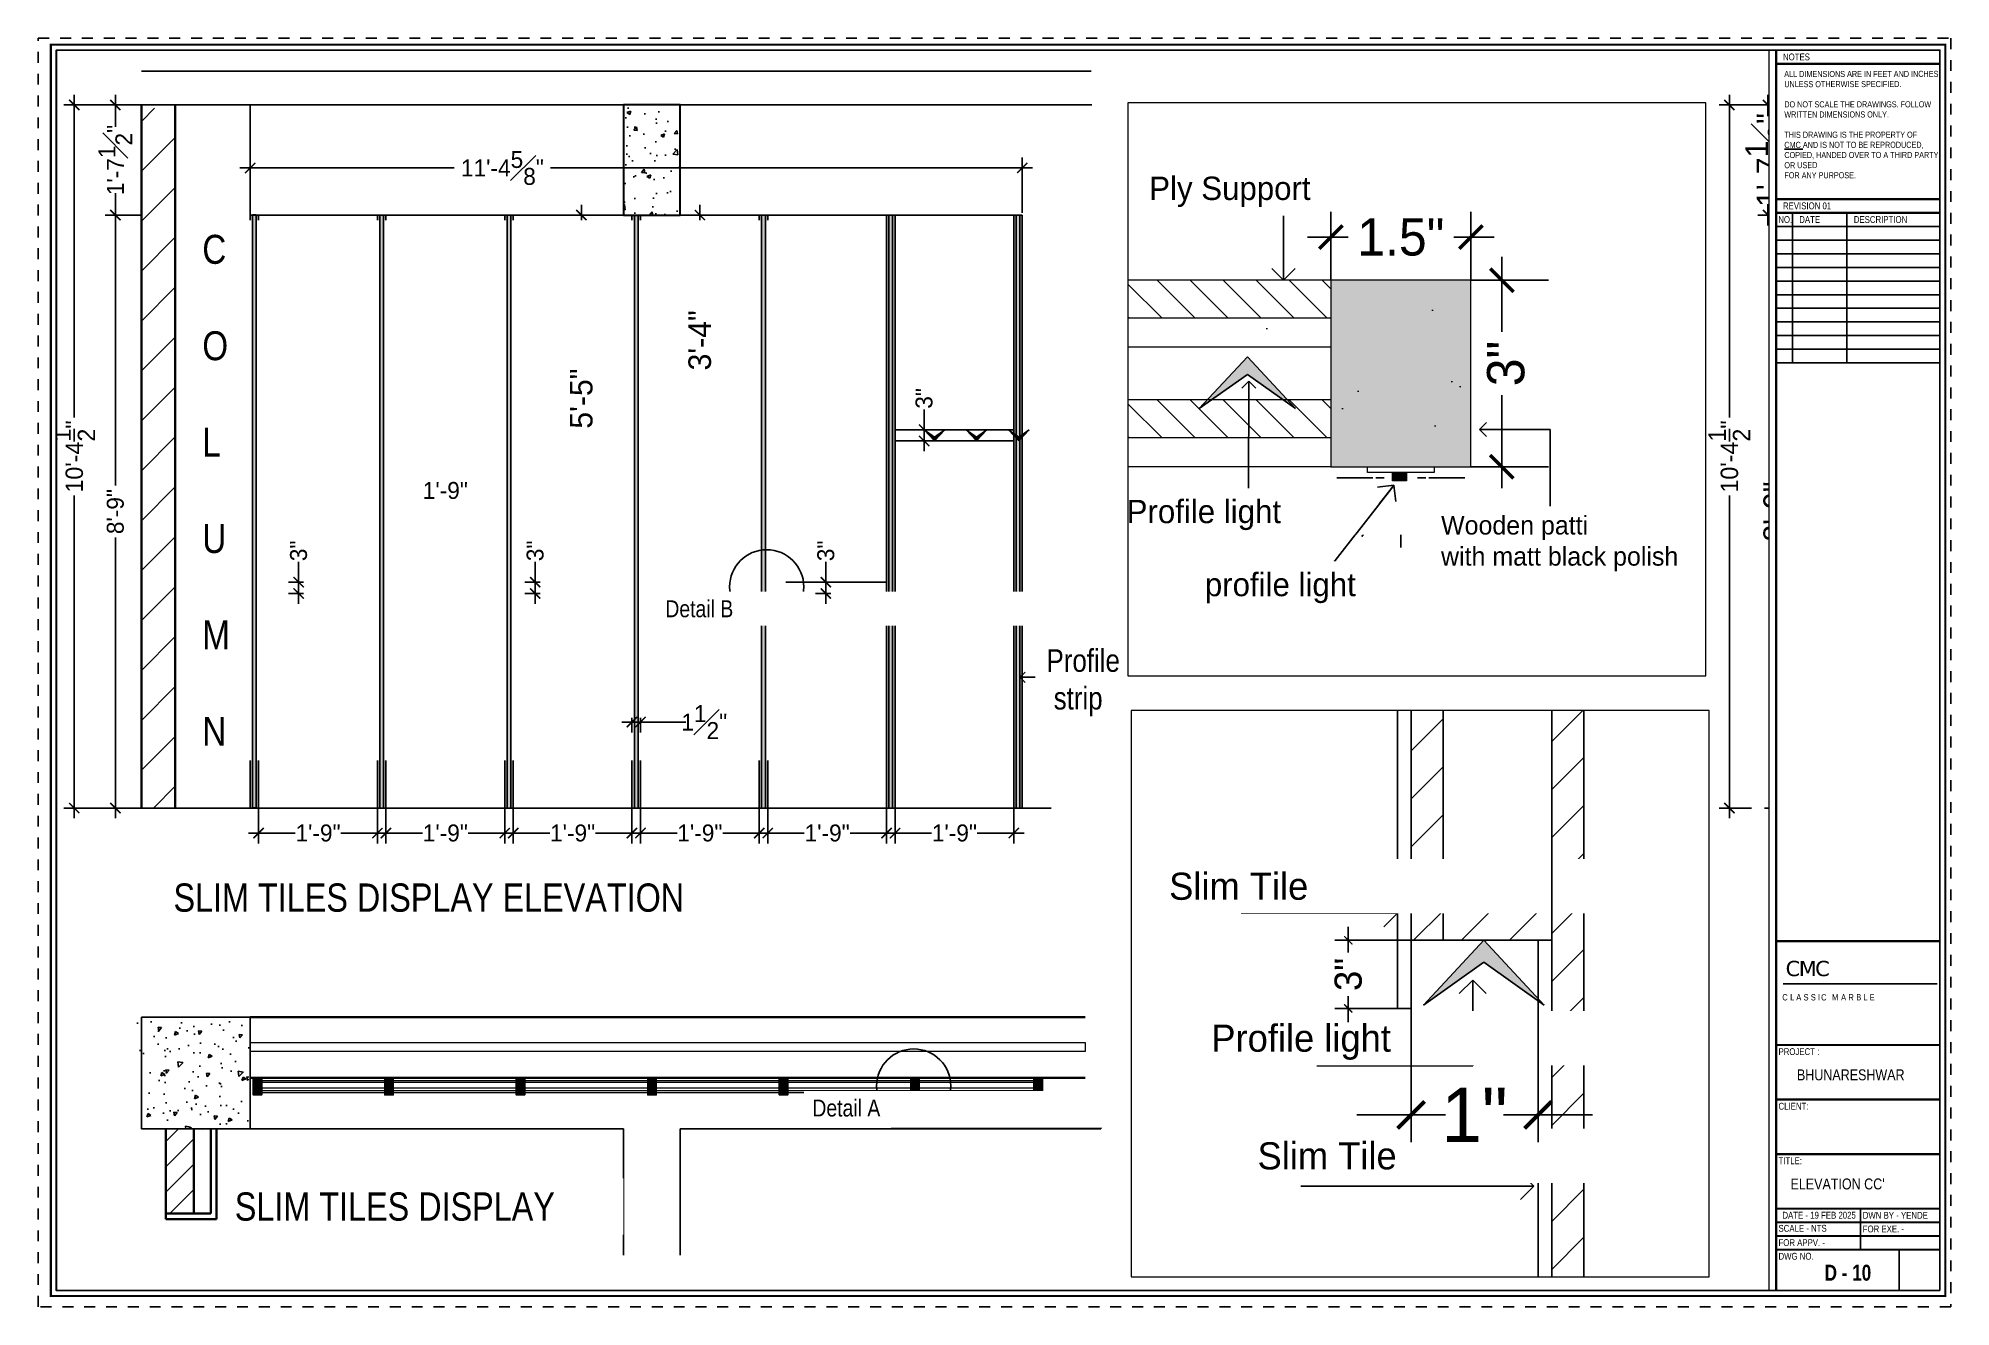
# Paper-space layout 'Slim tiles Display (2)' of a CAD drawing. Header units: inches. Extents: x -0.6 to 16.9, y -0.1 to 11.6.
# The model-space entities are those that its viewports show. They can reach past a viewport. Long polylines and large blocks are cut down to what shows.
import ezdxf

# ---------------------------------------------------------------- set-up
doc = ezdxf.new("R2010")
doc.units = ezdxf.units.IN
doc.header["$LTSCALE"] = 0.05
doc.header["$MEASUREMENT"] = 0
doc.header["$PDMODE"] = 3
doc.header["$PDSIZE"] = -4
doc.linetypes.add('A2-XREF-115_FURN$0$HIDDEN', pattern=[0.375, 0.25, -0.125])
doc.linetypes.add('DASHED2', pattern=[0.375, 0.25, -0.125])
doc.layers.get('Defpoints').update_dxf_attribs({"linetype": 'DASHED2'})
for name, color, linetype in [('00 floor', 7, 'Continuous'), ('beam', 7, 'Continuous'), ('Civil Dimension - Text', 7, 'Continuous'), ('Flooring Hatch', 251, 'Continuous'), ('Furniture text & dimension', 7, 'Continuous'), ('Rk_Sheet Format text', 8, 'Continuous'), ('Sheet format', 1, 'Continuous'), ('text', 176, 'Continuous'), ('Vector Graphics', 7, 'Continuous')]:
    doc.layers.add(name, color=color, linetype=linetype)
doc.layers.add('FURNITURE', color=36, linetype='Continuous', lineweight=18)
doc.layers.add('WALL', color=7, linetype='Continuous', lineweight=35)
doc.layers.add('Nplot', color=3, linetype='Continuous', plot=False)
doc.layers.add('PDF6_RCP 1', color=7, linetype='Continuous', true_color=0xb9b9b9)
doc.styles.add('4MMOF3-8', font='ARIALN.TTF', dxfattribs={"height": 5.12})
doc.styles.add('9-128OF1-4', font='stylu.ttf')
doc.styles.add('ARIAL1', font='romans.shx', dxfattribs={"width": 0.85})
doc.styles.add('W1', font='')
doc.styles.add('W2', font='ARIALN.TTF')
doc.styles.get('W1').set_extended_font_data('Arial Black', italic=True)
doc.dimstyles.new('DIM 1-4', dxfattribs={"dimtxt": 3.0792, "dimasz": 1.82, "dimexe": 1.82, "dimexo": 0, "dimgap": 0.09, "dimtad": 0, "dimzin": 0, "dimdsep": 46, "dimlunit": 4, "dimtxsty": '9-128OF1-4', "dimblk": 'ARCHTICK', "dimcen": 1.8125, "dimdle": 1.82, "dimclrd": 8, "dimclre": 8, "dimadec": 0, "dimazin": 0, "dimtfac": 1, "dimtofl": 0, "dimtmove": 0, "dimatfit": 3, "dimldrblk": 'OPEN90', "dimfxl": 1, "dimtolj": 1, "dimtzin": 0, "dimlwd": -1, "dimarcsym": 0})
pattern_1 = [(127.5, (-109978.4844, 75098.0338), (-1.92682377, -0.062993358), [0, -1.52, 0, -1.7, 0, -1.625]), (97.5, (-109978.4844, 75098.0338), (-2.822146065, 1.769776705), [0, -0.82, 0, -1.37, 0, -0.525]), (57.5, (-109978.4844, 75096.8038), (-0.005659054, 3.114141862), [0, -0.5, 0, -1.8, 0, -2.35]), (47.5, (-109978.4844, 75096.8038), (-0.877675565, 3.006126605), [0, -0.25, 0, -1.18, 0, -1.35])]

psp = doc.layouts.new('Slim tiles Display (2)')

# ---------------------------------------------------------------- texts
at = {"layer": 'Rk_Sheet Format text', "color": 0, "attachment_point": 1, "rotation": 0.0497, "style": 'W2'}
for s, insert, char_height, width in [('NOTES', (15.352, 11.43), 0.0625, 1.42206), ('{\\C7;ALL DIMENSIONS ARE IN FEET AND INCHES UNLESS OTHERWISE SPECIFIED.\\P\\PDO NOT SCALE THE DRAWINGS. FOLLOW WRITTEN DIMENSIONS ONLY.\\P\\PTHIS DRAWING IS THE PROPERTY OF\\P\\LCMC \\lAND IS NOT TO BE REPRODUCED, COPIED, HANDED OVER TO A THIRD PARTY OR USED\\PFOR ANY PURPOSE.}', (15.364, 11.27), 0.05567, 1.4156), ('REVISION 01', (15.352, 10.065), 0.0625, 1.42206), ('NO.', (15.309, 9.94), 0.0625, 1.42206), ('DATE', (15.501, 9.94), 0.0625, 1.42206), ('DESCRIPTION', (16.001, 9.94), 0.0625, 1.42206), ('PROJECT :', (15.311, 2.314), 0.0625, 1.42206), ('BHUNARESHWAR', (15.48, 2.12), 0.1, 1.4771), ('CLIENT:', (15.311, 1.814), 0.0625, 1.42206), ('TITLE:', (15.311, 1.314), 0.0625, 1.42206), ("ELEVATION CC'", (15.421, 1.12), 0.1, 1.4771), ('DATE - 19 FEB 2025', (15.347, 0.815), 0.0625, 1.42206), ('DWN BY - YENDE', (16.083, 0.814), 0.0625, 1.42206), ('\\A1;SCALE - NTS', (15.311, 0.695), 0.0625, 1.42206), ('FOR APPV. - ', (15.311, 0.564), 0.0625, 1.42206), ('FOR EXE. - ', (16.083, 0.689), 0.0625, 1.42206), ('DWG NO.', (15.311, 0.439), 0.0625, 1.42206), ('{\\fImpact|b0|i0|c0|p34;D - 10}', (15.734, 0.33), 0.14598, 2.07599)]:
    psp.add_mtext(s, dxfattribs=dict(at, insert=insert, char_height=char_height, width=width))
at = {"layer": 'Rk_Sheet Format text', "color": 0, "attachment_point": 1}
for s, insert, char_height, width, style in [('{\\fVerdana|b0|i0|c0|p34;\\T0.9;\\C7;CMC}', (15.376, 3.115), 0.14009, 1.36276, 'W1'), ('{\\T1.45;\\C7;CLASSIC MARBLE}', (15.346, 2.81), 0.05781, 2.47777, 'W2')]:
    psp.add_mtext(s, dxfattribs=dict(at, insert=insert, char_height=char_height, width=width, style=style))

msp = doc.modelspace()

# ---------------------------------------------------------------- texts
at = {"layer": 'text', "ltscale": 50, "char_height": 3, "attachment_point": 6, "style": '4MMOF3-8', "bg_fill": 2}
for s, insert in [('{\\fStylus BT|b0|i0|c0|p34;BG IN\\PBIANCO THASSOS}', (-61515.8574, -2018.5361)), ('{\\fStylus BT|b0|i0|c0|p34;ELEVATION}', (-61614.7855, -2095.8884)), ('{\\fStylus BT|b0|i0|c0|p34;BG DISPLAY}', (-61591.5875, -2126.8932))]:
    msp.add_mtext_dynamic_manual_height_columns(s, width=164.542099, gutter_width=15.396, heights=[0], dxfattribs=dict(at, insert=insert))
at = {"layer": 'text', "ltscale": 50, "insert": (-61930.787, -2097.0807), "char_height": 5, "width": 114.605514, "attachment_point": 4, "style": '4MMOF3-8', "bg_fill": 2}
msp.add_mtext('SLIM TILES DISPLAY ELEVATION', dxfattribs=at)

# ---------------------------------------------------------------- blocks, each defined once
blk = doc.blocks.new('_ArchTick')
at = {"color": 0, "const_width": 0.15}
blk.add_lwpolyline([(-0.5, -0.5), (0.5, 0.5)], dxfattribs=at)
blk = doc.blocks.new('*D434')
at = {"layer": 'Civil Dimension - Text', "color": 8, "lineweight": -2, "ltscale": 50, "transparency": 16777216}
for p, q in [((-61893.185, -2022.221), (-61893.185, -2026.789)), ((-61872.154, -2022.221), (-61872.154, -2026.789))]:
    blk.add_line(p, q, dxfattribs=at)
at = {"layer": 'Civil Dimension - Text', "color": 8, "ltscale": 50, "transparency": 16777216}
for p, q in [((-61895.005, -2024.969), (-61886.717, -2024.969)), ((-61870.334, -2024.969), (-61878.622, -2024.969))]:
    blk.add_line(p, q, dxfattribs=at)
at = {"layer": 'Defpoints', "color": 0, "ltscale": 50, "transparency": 16777216}
for p in [(-61893.185, -2022.221), (-61872.154, -2022.221), (-61893.185, -2024.969)]:
    blk.add_point(p, dxfattribs=at)
at = {"layer": 'Civil Dimension - Text', "color": 8, "ltscale": 50, "transparency": 16777216, "xscale": 1.82, "yscale": 1.82, "zscale": 1.82, "rotation": 180}
blk.add_blockref('_ArchTick', (-61893.185, -2024.969), dxfattribs=at)
at = {"layer": 'Civil Dimension - Text', "color": 8, "ltscale": 50, "transparency": 16777216, "xscale": 1.82, "yscale": 1.82, "zscale": 1.82}
blk.add_blockref('_ArchTick', (-61872.154, -2024.969), dxfattribs=at)
at = {"layer": 'Civil Dimension - Text', "color": 0, "ltscale": 50, "transparency": 16777216, "insert": (-61882.669, -2024.969), "char_height": 3, "attachment_point": 5, "style": '9-128OF1-4'}
blk.add_mtext('\\A1;1\'-9"', dxfattribs=at)
blk = doc.blocks.new('_Open90')
at = {"color": 0, "linetype": 'ByBlock', "lineweight": -2}
for p, q in [((-0.5, 0.5), (0, 0)), ((0, 0), (-1, 0)), ((0, 0), (-0.5, -0.5))]:
    blk.add_line(p, q, dxfattribs=at)
blk = doc.blocks.new('*D435')
at = {"layer": 'Civil Dimension - Text', "color": 8, "ltscale": 50, "transparency": 16777216}
for p, q in [((-61858.585, -1974.369), (-61858.585, -2002.693)), ((-61858.585, -2043.009), (-61858.585, -2014.686))]:
    blk.add_line(p, q, dxfattribs=at)
at = {"layer": 'Civil Dimension - Text', "color": 8, "lineweight": -2, "ltscale": 50, "transparency": 16777216}
for p, q in [((-61855.983, -1976.189), (-61860.405, -1976.189)), ((-61855.824, -2041.189), (-61860.405, -2041.189))]:
    blk.add_line(p, q, dxfattribs=at)
at = {"layer": 'Defpoints', "color": 0, "ltscale": 50, "transparency": 16777216}
for p in [(-61858.585, -1976.189), (-61855.983, -1976.189), (-61855.824, -2041.189)]:
    blk.add_point(p, dxfattribs=at)
at = {"layer": 'Civil Dimension - Text', "color": 8, "ltscale": 50, "transparency": 16777216, "xscale": 1.82, "yscale": 1.82, "zscale": 1.82}
for p, rotation in [((-61858.585, -1976.189), 90), ((-61858.585, -2041.189), 270)]:
    blk.add_blockref('_ArchTick', p, dxfattribs=dict(at, rotation=rotation))
at = {"layer": 'Civil Dimension - Text', "color": 0, "ltscale": 50, "transparency": 16777216, "insert": (-61858.585, -2008.689), "char_height": 4, "attachment_point": 5, "rotation": 90, "style": '9-128OF1-4'}
blk.add_mtext('\\A1;5\'-5"', dxfattribs=at)
blk = doc.blocks.new('*D436')
at = {"layer": 'Civil Dimension - Text', "color": 8, "ltscale": 50, "transparency": 16777216}
for p, q in [((-61837.607, -1974.369), (-61837.607, -1992.297)), ((-61837.607, -2018.009), (-61837.607, -2004.451))]:
    blk.add_line(p, q, dxfattribs=at)
at = {"layer": 'Civil Dimension - Text', "color": 8, "lineweight": -2, "ltscale": 50, "transparency": 16777216}
for p, q in [((-61836.362, -1976.189), (-61839.427, -1976.189)), ((-61837.607, -2016.189), (-61839.427, -2016.189))]:
    blk.add_line(p, q, dxfattribs=at)
at = {"layer": 'Defpoints', "color": 0, "ltscale": 50, "transparency": 16777216}
for p in [(-61836.362, -1976.189), (-61837.607, -2016.189), (-61837.607, -2016.189)]:
    blk.add_point(p, dxfattribs=at)
at = {"layer": 'Civil Dimension - Text', "color": 8, "ltscale": 50, "transparency": 16777216, "xscale": 1.82, "yscale": 1.82, "zscale": 1.82}
for p, rotation in [((-61837.607, -1976.189), 90), ((-61837.607, -2016.189), 270)]:
    blk.add_blockref('_ArchTick', p, dxfattribs=dict(at, rotation=rotation))
at = {"layer": 'Civil Dimension - Text', "color": 0, "ltscale": 50, "transparency": 16777216, "insert": (-61837.607, -1998.374), "char_height": 4, "attachment_point": 5, "rotation": 90, "style": '9-128OF1-4'}
blk.add_mtext('\\A1;3\'-4"', dxfattribs=at)
blk = doc.blocks.new('adwawd')
at = {"layer": 'Flooring Hatch', "ltscale": 50, "true_color": 0xcd6928, "transparency": 33554687}
h = blk.add_hatch(color=32, dxfattribs=at)
h.dxf.hatch_style = 1
h.paths.add_polyline_path([(-77941.344, -7094.037), (-77946.008, -7099.053), (-77941.344, -7095.735), (-77936.679, -7099.053)])
at = {"layer": 'Civil Dimension - Text', "color": 2, "ltscale": 50}
for p, q in [((-77941.344, -7094.037), (-77946.008, -7099.053)), ((-77941.344, -7094.037), (-77936.679, -7099.053)), ((-77946.008, -7099.053), (-77941.344, -7095.735)), ((-77936.679, -7099.053), (-77941.344, -7095.735))]:
    blk.add_line(p, q, dxfattribs=at)
blk = doc.blocks.new('*D437')
at = {"layer": 'Civil Dimension - Text', "color": 8, "lineweight": -2, "ltscale": 50, "transparency": 16777216}
for p, q in [((-61893.185, -2079.722), (-61893.185, -2087.442)), ((-61872.154, -2079.722), (-61872.154, -2087.442))]:
    blk.add_line(p, q, dxfattribs=at)
at = {"layer": 'Civil Dimension - Text', "color": 8, "ltscale": 50, "transparency": 16777216}
for p, q in [((-61895.005, -2085.622), (-61886.717, -2085.622)), ((-61870.334, -2085.622), (-61878.622, -2085.622))]:
    blk.add_line(p, q, dxfattribs=at)
at = {"layer": 'Defpoints', "color": 0, "ltscale": 50, "transparency": 16777216}
for p in [(-61893.185, -2079.722), (-61872.154, -2079.722), (-61893.185, -2085.622)]:
    blk.add_point(p, dxfattribs=at)
at = {"layer": 'Civil Dimension - Text', "color": 8, "ltscale": 50, "transparency": 16777216, "xscale": 1.82, "yscale": 1.82, "zscale": 1.82, "rotation": 180}
blk.add_blockref('_ArchTick', (-61893.185, -2085.622), dxfattribs=at)
at = {"layer": 'Civil Dimension - Text', "color": 8, "ltscale": 50, "transparency": 16777216, "xscale": 1.82, "yscale": 1.82, "zscale": 1.82}
blk.add_blockref('_ArchTick', (-61872.154, -2085.622), dxfattribs=at)
at = {"layer": 'Civil Dimension - Text', "color": 0, "ltscale": 50, "transparency": 16777216, "insert": (-61882.669, -2085.622), "char_height": 3, "attachment_point": 5, "style": '9-128OF1-4'}
blk.add_mtext('\\A1;1\'-9"', dxfattribs=at)
blk = doc.blocks.new('*D438')
at = {"layer": 'Civil Dimension - Text', "color": 8, "lineweight": -2, "ltscale": 50, "transparency": 16777216}
for p, q in [((-61915.716, -2079.722), (-61915.716, -2087.442)), ((-61894.685, -2079.722), (-61894.685, -2087.442))]:
    blk.add_line(p, q, dxfattribs=at)
at = {"layer": 'Civil Dimension - Text', "color": 8, "ltscale": 50, "transparency": 16777216}
for p, q in [((-61917.536, -2085.622), (-61909.248, -2085.622)), ((-61892.865, -2085.622), (-61901.153, -2085.622))]:
    blk.add_line(p, q, dxfattribs=at)
at = {"layer": 'Defpoints', "color": 0, "ltscale": 50, "transparency": 16777216}
for p in [(-61915.716, -2079.722), (-61894.685, -2079.722), (-61915.716, -2085.622)]:
    blk.add_point(p, dxfattribs=at)
at = {"layer": 'Civil Dimension - Text', "color": 8, "ltscale": 50, "transparency": 16777216, "xscale": 1.82, "yscale": 1.82, "zscale": 1.82, "rotation": 180}
blk.add_blockref('_ArchTick', (-61915.716, -2085.622), dxfattribs=at)
at = {"layer": 'Civil Dimension - Text', "color": 8, "ltscale": 50, "transparency": 16777216, "xscale": 1.82, "yscale": 1.82, "zscale": 1.82}
blk.add_blockref('_ArchTick', (-61894.685, -2085.622), dxfattribs=at)
at = {"layer": 'Civil Dimension - Text', "color": 0, "ltscale": 50, "transparency": 16777216, "insert": (-61905.201, -2085.622), "char_height": 3, "attachment_point": 5, "style": '9-128OF1-4'}
blk.add_mtext('\\A1;1\'-9"', dxfattribs=at)
blk = doc.blocks.new('*D439')
at = {"layer": 'Civil Dimension - Text', "color": 8, "lineweight": -2, "ltscale": 50, "transparency": 16777216}
for p, q in [((-61870.654, -2079.722), (-61870.654, -2087.442)), ((-61849.623, -2079.722), (-61849.623, -2087.442))]:
    blk.add_line(p, q, dxfattribs=at)
at = {"layer": 'Civil Dimension - Text', "color": 8, "ltscale": 50, "transparency": 16777216}
for p, q in [((-61872.474, -2085.622), (-61864.186, -2085.622)), ((-61847.803, -2085.622), (-61856.091, -2085.622))]:
    blk.add_line(p, q, dxfattribs=at)
at = {"layer": 'Defpoints', "color": 0, "ltscale": 50, "transparency": 16777216}
for p in [(-61870.654, -2079.722), (-61849.623, -2079.722), (-61870.654, -2085.622)]:
    blk.add_point(p, dxfattribs=at)
at = {"layer": 'Civil Dimension - Text', "color": 8, "ltscale": 50, "transparency": 16777216, "xscale": 1.82, "yscale": 1.82, "zscale": 1.82, "rotation": 180}
blk.add_blockref('_ArchTick', (-61870.654, -2085.622), dxfattribs=at)
at = {"layer": 'Civil Dimension - Text', "color": 8, "ltscale": 50, "transparency": 16777216, "xscale": 1.82, "yscale": 1.82, "zscale": 1.82}
blk.add_blockref('_ArchTick', (-61849.623, -2085.622), dxfattribs=at)
at = {"layer": 'Civil Dimension - Text', "color": 0, "ltscale": 50, "transparency": 16777216, "insert": (-61860.138, -2085.622), "char_height": 3, "attachment_point": 5, "style": '9-128OF1-4'}
blk.add_mtext('\\A1;1\'-9"', dxfattribs=at)
blk = doc.blocks.new('*D440')
at = {"layer": 'Civil Dimension - Text', "color": 8, "lineweight": -2, "ltscale": 50, "transparency": 16777216}
for p, q in [((-61848.123, -2079.722), (-61848.123, -2087.442)), ((-61827.091, -2079.722), (-61827.091, -2087.442))]:
    blk.add_line(p, q, dxfattribs=at)
at = {"layer": 'Civil Dimension - Text', "color": 8, "ltscale": 50, "transparency": 16777216}
for p, q in [((-61849.943, -2085.622), (-61841.655, -2085.622)), ((-61825.271, -2085.622), (-61833.559, -2085.622))]:
    blk.add_line(p, q, dxfattribs=at)
at = {"layer": 'Defpoints', "color": 0, "ltscale": 50, "transparency": 16777216}
for p in [(-61848.123, -2079.722), (-61827.091, -2079.722), (-61848.123, -2085.622)]:
    blk.add_point(p, dxfattribs=at)
at = {"layer": 'Civil Dimension - Text', "color": 8, "ltscale": 50, "transparency": 16777216, "xscale": 1.82, "yscale": 1.82, "zscale": 1.82, "rotation": 180}
blk.add_blockref('_ArchTick', (-61848.123, -2085.622), dxfattribs=at)
at = {"layer": 'Civil Dimension - Text', "color": 8, "ltscale": 50, "transparency": 16777216, "xscale": 1.82, "yscale": 1.82, "zscale": 1.82}
blk.add_blockref('_ArchTick', (-61827.091, -2085.622), dxfattribs=at)
at = {"layer": 'Civil Dimension - Text', "color": 0, "ltscale": 50, "transparency": 16777216, "insert": (-61837.607, -2085.622), "char_height": 3, "attachment_point": 5, "style": '9-128OF1-4'}
blk.add_mtext('\\A1;1\'-9"', dxfattribs=at)
blk = doc.blocks.new('*D441')
at = {"layer": 'Civil Dimension - Text', "color": 8, "lineweight": -2, "ltscale": 50, "transparency": 16777216}
for p, q in [((-61825.591, -2079.722), (-61825.591, -2087.442)), ((-61804.56, -2079.722), (-61804.56, -2087.442))]:
    blk.add_line(p, q, dxfattribs=at)
at = {"layer": 'Civil Dimension - Text', "color": 8, "ltscale": 50, "transparency": 16777216}
for p, q in [((-61827.411, -2085.622), (-61819.123, -2085.622)), ((-61802.74, -2085.622), (-61811.028, -2085.622))]:
    blk.add_line(p, q, dxfattribs=at)
at = {"layer": 'Defpoints', "color": 0, "ltscale": 50, "transparency": 16777216}
for p in [(-61825.591, -2079.722), (-61804.56, -2079.722), (-61825.591, -2085.622)]:
    blk.add_point(p, dxfattribs=at)
at = {"layer": 'Civil Dimension - Text', "color": 8, "ltscale": 50, "transparency": 16777216, "xscale": 1.82, "yscale": 1.82, "zscale": 1.82, "rotation": 180}
blk.add_blockref('_ArchTick', (-61825.591, -2085.622), dxfattribs=at)
at = {"layer": 'Civil Dimension - Text', "color": 8, "ltscale": 50, "transparency": 16777216, "xscale": 1.82, "yscale": 1.82, "zscale": 1.82}
blk.add_blockref('_ArchTick', (-61804.56, -2085.622), dxfattribs=at)
at = {"layer": 'Civil Dimension - Text', "color": 0, "ltscale": 50, "transparency": 16777216, "insert": (-61815.076, -2085.622), "char_height": 3, "attachment_point": 5, "style": '9-128OF1-4'}
blk.add_mtext('\\A1;1\'-9"', dxfattribs=at)
blk = doc.blocks.new('*D442')
at = {"layer": 'Civil Dimension - Text', "color": 8, "lineweight": -2, "ltscale": 50, "transparency": 16777216}
for p, q in [((-61803.06, -2079.722), (-61803.06, -2087.442)), ((-61782.029, -2079.722), (-61782.029, -2087.442))]:
    blk.add_line(p, q, dxfattribs=at)
at = {"layer": 'Civil Dimension - Text', "color": 8, "ltscale": 50, "transparency": 16777216}
for p, q in [((-61804.88, -2085.622), (-61796.592, -2085.622)), ((-61780.209, -2085.622), (-61788.497, -2085.622))]:
    blk.add_line(p, q, dxfattribs=at)
at = {"layer": 'Defpoints', "color": 0, "ltscale": 50, "transparency": 16777216}
for p in [(-61803.06, -2079.722), (-61782.029, -2079.722), (-61803.06, -2085.622)]:
    blk.add_point(p, dxfattribs=at)
at = {"layer": 'Civil Dimension - Text', "color": 8, "ltscale": 50, "transparency": 16777216, "xscale": 1.82, "yscale": 1.82, "zscale": 1.82, "rotation": 180}
blk.add_blockref('_ArchTick', (-61803.06, -2085.622), dxfattribs=at)
at = {"layer": 'Civil Dimension - Text', "color": 8, "ltscale": 50, "transparency": 16777216, "xscale": 1.82, "yscale": 1.82, "zscale": 1.82}
blk.add_blockref('_ArchTick', (-61782.029, -2085.622), dxfattribs=at)
at = {"layer": 'Civil Dimension - Text', "color": 0, "ltscale": 50, "transparency": 16777216, "insert": (-61792.545, -2085.622), "char_height": 3, "attachment_point": 5, "style": '9-128OF1-4'}
blk.add_mtext('\\A1;1\'-9"', dxfattribs=at)
blk = doc.blocks.new('*D497')
at = {"layer": 'Civil Dimension - Text', "color": 8, "lineweight": -2, "ltscale": 50, "transparency": 16777216}
for p, q in [((-61917.216, -1976.168), (-61917.216, -1966.022)), ((-61780.529, -1975.818), (-61780.529, -1966.022))]:
    blk.add_line(p, q, dxfattribs=at)
at = {"layer": 'Civil Dimension - Text', "color": 8, "ltscale": 50, "transparency": 16777216}
for p, q in [((-61919.036, -1967.842), (-61881.076, -1967.842)), ((-61778.709, -1967.842), (-61864.055, -1967.842))]:
    blk.add_line(p, q, dxfattribs=at)
at = {"layer": 'Defpoints', "color": 0, "ltscale": 50, "transparency": 16777216}
for p in [(-61780.529, -1967.842), (-61780.529, -1975.818), (-61917.216, -1976.168)]:
    blk.add_point(p, dxfattribs=at)
at = {"layer": 'Civil Dimension - Text', "color": 8, "ltscale": 50, "transparency": 16777216, "xscale": 1.82, "yscale": 1.82, "zscale": 1.82, "rotation": 180}
blk.add_blockref('_ArchTick', (-61917.216, -1967.842), dxfattribs=at)
at = {"layer": 'Civil Dimension - Text', "color": 8, "ltscale": 50, "transparency": 16777216, "xscale": 1.82, "yscale": 1.82, "zscale": 1.82}
blk.add_blockref('_ArchTick', (-61780.529, -1967.842), dxfattribs=at)
at = {"layer": 'Civil Dimension - Text', "color": 0, "ltscale": 50, "transparency": 16777216, "insert": (-61872.565, -1967.842), "char_height": 3, "attachment_point": 5, "style": '9-128OF1-4'}
blk.add_mtext('\\A1;11\'-4{\\H1x;\\S5#8;}"', dxfattribs=at)
blk = doc.blocks.new('*D498')
at = {"layer": 'Civil Dimension - Text', "color": 8, "ltscale": 50, "transparency": 16777216}
for p, q in [((-61647.305, -1974.369), (-61647.305, -2022.564)), ((-61647.305, -2083.009), (-61647.305, -2034.814))]:
    blk.add_line(p, q, dxfattribs=at)
at = {"layer": 'Civil Dimension - Text', "color": 8, "lineweight": -2, "ltscale": 50, "transparency": 16777216}
for p, q in [((-61629.204, -1976.189), (-61649.125, -1976.189)), ((-61629.204, -2081.189), (-61649.125, -2081.189))]:
    blk.add_line(p, q, dxfattribs=at)
at = {"layer": 'Defpoints', "color": 0, "ltscale": 50, "transparency": 16777216}
for p in [(-61629.204, -1976.189), (-61647.305, -2081.189), (-61629.204, -2081.189)]:
    blk.add_point(p, dxfattribs=at)
at = {"layer": 'Civil Dimension - Text', "color": 8, "ltscale": 50, "transparency": 16777216, "xscale": 1.82, "yscale": 1.82, "zscale": 1.82}
for p, rotation in [((-61647.305, -1976.189), 90), ((-61647.305, -2081.189), 270)]:
    blk.add_blockref('_ArchTick', p, dxfattribs=dict(at, rotation=rotation))
at = {"layer": 'Civil Dimension - Text', "color": 0, "ltscale": 50, "transparency": 16777216, "insert": (-61647.305, -2028.689), "char_height": 4, "attachment_point": 5, "rotation": 90, "style": '9-128OF1-4'}
blk.add_mtext('\\A1;8\'-9"', dxfattribs=at)
blk = doc.blocks.new('*D499')
at = {"layer": 'Civil Dimension - Text', "color": 8, "ltscale": 50, "transparency": 16777216}
for p, q in [((-61648.52, -1954.869), (-61648.52, -1958.646)), ((-61648.52, -1978.009), (-61648.52, -1974.233))]:
    blk.add_line(p, q, dxfattribs=at)
at = {"layer": 'Civil Dimension - Text', "color": 8, "lineweight": -2, "ltscale": 50, "transparency": 16777216}
for p, q in [((-61642.104, -1956.689), (-61650.34, -1956.689)), ((-61629.204, -1976.189), (-61650.34, -1976.189))]:
    blk.add_line(p, q, dxfattribs=at)
at = {"layer": 'Defpoints', "color": 0, "ltscale": 50, "transparency": 16777216}
for p in [(-61648.52, -1956.689), (-61642.104, -1956.689), (-61629.204, -1976.189)]:
    blk.add_point(p, dxfattribs=at)
at = {"layer": 'Civil Dimension - Text', "color": 8, "ltscale": 50, "transparency": 16777216, "xscale": 1.82, "yscale": 1.82, "zscale": 1.82}
for p, rotation in [((-61648.52, -1956.689), 90), ((-61648.52, -1976.189), 270)]:
    blk.add_blockref('_ArchTick', p, dxfattribs=dict(at, rotation=rotation))
at = {"layer": 'Civil Dimension - Text', "color": 0, "ltscale": 50, "transparency": 16777216, "insert": (-61648.52, -1966.439), "char_height": 4, "attachment_point": 5, "rotation": 90, "style": '9-128OF1-4'}
blk.add_mtext('\\A1;1\'-7{\\H1x;\\S1#2;}"', dxfattribs=at)
blk = doc.blocks.new('*D525')
at = {"layer": 'Civil Dimension - Text', "color": 8, "ltscale": 50, "transparency": 16777216}
for p, q in [((-64403.415, -2413.458), (-64403.415, -2414.263)), ((-64403.415, -2415.958), (-64403.415, -2414.94))]:
    blk.add_line(p, q, dxfattribs=at)
at = {"layer": 'Civil Dimension - Text', "color": 8, "lineweight": -2, "ltscale": 50, "transparency": 16777216}
for p, q in [((-64403.747, -2413.708), (-64402.915, -2413.708)), ((-64403.747, -2415.708), (-64402.915, -2415.708))]:
    blk.add_line(p, q, dxfattribs=at)
at = {"layer": 'Defpoints', "color": 0, "ltscale": 50, "transparency": 16777216}
for p in [(-64403.747, -2413.708), (-64403.415, -2413.708), (-64403.747, -2415.708)]:
    blk.add_point(p, dxfattribs=at)
at = {"layer": 'Civil Dimension - Text', "color": 8, "ltscale": 50, "transparency": 16777216, "xscale": 0.25, "yscale": 0.25, "zscale": 0.25}
for p, rotation in [((-64403.415, -2413.708), 90), ((-64403.415, -2415.708), 270)]:
    blk.add_blockref('_ArchTick', p, dxfattribs=dict(at, rotation=rotation))
at = {"layer": 'Civil Dimension - Text', "color": 0, "ltscale": 50, "transparency": 16777216, "insert": (-64403.371, -2414.601), "char_height": 0.4, "attachment_point": 5, "rotation": 90, "style": '9-128OF1-4'}
blk.add_mtext('\\A1;3"', dxfattribs=at)
blk = doc.blocks.new('*D526')
at = {"layer": 'Civil Dimension - Text', "color": 8, "lineweight": -2, "ltscale": 50, "transparency": 16777216}
for p, q in [((-64405.247, -2413.708), (-64405.247, -2412.747)), ((-64403.747, -2413.708), (-64403.747, -2412.747))]:
    blk.add_line(p, q, dxfattribs=at)
at = {"layer": 'Civil Dimension - Text', "color": 8, "ltscale": 50, "transparency": 16777216}
for p, q in [((-64405.497, -2413.247), (-64405.062, -2413.247)), ((-64403.497, -2413.247), (-64403.931, -2413.247))]:
    blk.add_line(p, q, dxfattribs=at)
at = {"layer": 'Defpoints', "color": 0, "ltscale": 50, "transparency": 16777216}
for p in [(-64403.747, -2413.247), (-64405.247, -2413.708), (-64403.747, -2413.708)]:
    blk.add_point(p, dxfattribs=at)
at = {"layer": 'Civil Dimension - Text', "color": 8, "ltscale": 50, "transparency": 16777216, "xscale": 0.25, "yscale": 0.25, "zscale": 0.25, "rotation": 180}
blk.add_blockref('_ArchTick', (-64405.247, -2413.247), dxfattribs=at)
at = {"layer": 'Civil Dimension - Text', "color": 8, "ltscale": 50, "transparency": 16777216, "xscale": 0.25, "yscale": 0.25, "zscale": 0.25}
blk.add_blockref('_ArchTick', (-64403.747, -2413.247), dxfattribs=at)
at = {"layer": 'Civil Dimension - Text', "color": 0, "ltscale": 50, "transparency": 16777216, "insert": (-64404.497, -2413.247), "char_height": 0.4, "attachment_point": 5, "style": '9-128OF1-4'}
blk.add_mtext('\\A1;1.5"', dxfattribs=at)
blk = doc.blocks.new('*D568')
at = {"layer": 'Civil Dimension - Text', "color": 8, "lineweight": -2, "ltscale": 50, "transparency": 16777216}
for p, q in [((-63378.079, -3989.04), (-63378.079, -3991.852)), ((-63375.739, -3989.251), (-63375.739, -3991.852))]:
    blk.add_line(p, q, dxfattribs=at)
at = {"layer": 'Civil Dimension - Text', "color": 8, "ltscale": 50, "transparency": 16777216}
for p, q in [((-63379.079, -3991.352), (-63377.443, -3991.352)), ((-63374.739, -3991.352), (-63376.375, -3991.352))]:
    blk.add_line(p, q, dxfattribs=at)
at = {"layer": 'Defpoints', "color": 0, "ltscale": 50, "transparency": 16777216}
for p in [(-63378.079, -3989.04), (-63375.739, -3989.251), (-63375.739, -3991.352)]:
    blk.add_point(p, dxfattribs=at)
at = {"layer": 'Civil Dimension - Text', "color": 8, "ltscale": 50, "transparency": 16777216, "xscale": 0.5, "yscale": 0.5, "zscale": 0.5, "rotation": 180}
blk.add_blockref('_ArchTick', (-63378.079, -3991.352), dxfattribs=at)
at = {"layer": 'Civil Dimension - Text', "color": 8, "ltscale": 50, "transparency": 16777216, "xscale": 0.5, "yscale": 0.5, "zscale": 0.5}
blk.add_blockref('_ArchTick', (-63375.739, -3991.352), dxfattribs=at)
at = {"layer": 'Civil Dimension - Text', "color": 0, "ltscale": 50, "transparency": 16777216, "insert": (-63376.909, -3991.352), "char_height": 1, "attachment_point": 5, "style": '9-128OF1-4'}
blk.add_mtext('\\A1;1"', dxfattribs=at)
blk = doc.blocks.new('*D590')
at = {"layer": 'Civil Dimension - Text', "color": 8, "lineweight": -2, "ltscale": 50, "transparency": 16777216}
for p, q in [((-61849.623, -2065.241), (-61849.623, -2067.785)), ((-61848.123, -2065.241), (-61848.123, -2067.785))]:
    blk.add_line(p, q, dxfattribs=at)
at = {"layer": 'Civil Dimension - Text', "color": 8, "ltscale": 50, "transparency": 16777216}
for p, q in [((-61851.443, -2065.965), (-61846.303, -2065.965)), ((-61840.068, -2065.965), (-61848.123, -2065.965))]:
    blk.add_line(p, q, dxfattribs=at)
at = {"layer": 'Defpoints', "color": 0, "ltscale": 50, "transparency": 16777216}
for p in [(-61849.623, -2065.241), (-61848.123, -2065.241), (-61848.123, -2065.965)]:
    blk.add_point(p, dxfattribs=at)
at = {"layer": 'Civil Dimension - Text', "color": 8, "ltscale": 50, "transparency": 16777216, "xscale": 1.82, "yscale": 1.82, "zscale": 1.82, "rotation": 180}
blk.add_blockref('_ArchTick', (-61849.623, -2065.965), dxfattribs=at)
at = {"layer": 'Civil Dimension - Text', "color": 8, "ltscale": 50, "transparency": 16777216, "xscale": 1.82, "yscale": 1.82, "zscale": 1.82}
blk.add_blockref('_ArchTick', (-61848.123, -2065.965), dxfattribs=at)
at = {"layer": 'Civil Dimension - Text', "color": 0, "ltscale": 50, "transparency": 16777216, "insert": (-61836.826, -2065.965), "char_height": 3, "attachment_point": 5, "style": '9-128OF1-4'}
blk.add_mtext('\\A1;1{\\H1x;\\S1#2;}"', dxfattribs=at)
blk = doc.blocks.new('*D596')
at = {"layer": 'Civil Dimension - Text', "color": 8, "ltscale": 50, "transparency": 16777216}
for p, q in [((-63379.235, -3987.885), (-63379.235, -3988.362)), ((-63379.235, -3989.641), (-63379.235, -3989.163))]:
    blk.add_line(p, q, dxfattribs=at)
at = {"layer": 'Civil Dimension - Text', "color": 8, "lineweight": -2, "ltscale": 50, "transparency": 16777216}
for p, q in [((-63378.079, -3988.135), (-63379.485, -3988.135)), ((-63378.079, -3989.391), (-63379.485, -3989.391))]:
    blk.add_line(p, q, dxfattribs=at)
at = {"layer": 'Defpoints', "color": 0, "ltscale": 50, "transparency": 16777216}
for p in [(-63378.079, -3988.135), (-63379.235, -3989.391), (-63378.079, -3989.391)]:
    blk.add_point(p, dxfattribs=at)
at = {"layer": 'Civil Dimension - Text', "color": 8, "ltscale": 50, "transparency": 16777216, "xscale": 0.15, "yscale": 0.15, "zscale": 0.15}
for p, rotation in [((-63379.235, -3988.135), 90), ((-63379.235, -3989.391), 270)]:
    blk.add_blockref('_ArchTick', p, dxfattribs=dict(at, rotation=rotation))
at = {"layer": 'Civil Dimension - Text', "color": 0, "ltscale": 50, "transparency": 16777216, "insert": (-63379.235, -3988.763), "char_height": 0.5, "attachment_point": 5, "rotation": 90, "style": '9-128OF1-4'}
blk.add_mtext('\\A1;3"', dxfattribs=at)
blk = doc.blocks.new('*D597')
at = {"layer": 'Civil Dimension - Text', "color": 8, "ltscale": 50, "transparency": 16777216}
for p, q in [((-61908.639, -2037.602), (-61908.639, -2041.189)), ((-61908.639, -2039.369), (-61908.639, -2045.009))]:
    blk.add_line(p, q, dxfattribs=at)
at = {"layer": 'Civil Dimension - Text', "color": 8, "lineweight": -2, "ltscale": 50, "transparency": 16777216}
for p, q in [((-61907.772, -2041.189), (-61910.459, -2041.189)), ((-61907.772, -2043.189), (-61910.459, -2043.189))]:
    blk.add_line(p, q, dxfattribs=at)
at = {"layer": 'Defpoints', "color": 0, "ltscale": 50, "transparency": 16777216}
for p in [(-61907.772, -2041.189), (-61908.639, -2043.189), (-61907.772, -2043.189)]:
    blk.add_point(p, dxfattribs=at)
at = {"layer": 'Civil Dimension - Text', "color": 8, "ltscale": 50, "transparency": 16777216, "xscale": 1.82, "yscale": 1.82, "zscale": 1.82}
for p, rotation in [((-61908.639, -2041.189), 90), ((-61908.639, -2043.189), 270)]:
    blk.add_blockref('_ArchTick', p, dxfattribs=dict(at, rotation=rotation))
at = {"layer": 'Civil Dimension - Text', "color": 0, "ltscale": 50, "transparency": 16777216, "insert": (-61908.639, -2035.648), "char_height": 3, "attachment_point": 5, "rotation": 90, "style": '9-128OF1-4'}
blk.add_mtext('\\A1;3"', dxfattribs=at)
blk = doc.blocks.new('*D598')
at = {"layer": 'Civil Dimension - Text', "color": 8, "ltscale": 50, "transparency": 16777216}
for p, q in [((-61866.764, -2037.602), (-61866.764, -2041.189)), ((-61866.764, -2039.369), (-61866.764, -2045.009))]:
    blk.add_line(p, q, dxfattribs=at)
at = {"layer": 'Civil Dimension - Text', "color": 8, "lineweight": -2, "ltscale": 50, "transparency": 16777216}
for p, q in [((-61865.897, -2041.189), (-61868.584, -2041.189)), ((-61865.897, -2043.189), (-61868.584, -2043.189))]:
    blk.add_line(p, q, dxfattribs=at)
at = {"layer": 'Defpoints', "color": 0, "ltscale": 50, "transparency": 16777216}
for p in [(-61865.897, -2041.189), (-61866.764, -2043.189), (-61865.897, -2043.189)]:
    blk.add_point(p, dxfattribs=at)
at = {"layer": 'Civil Dimension - Text', "color": 8, "ltscale": 50, "transparency": 16777216, "xscale": 1.82, "yscale": 1.82, "zscale": 1.82}
for p, rotation in [((-61866.764, -2041.189), 90), ((-61866.764, -2043.189), 270)]:
    blk.add_blockref('_ArchTick', p, dxfattribs=dict(at, rotation=rotation))
at = {"layer": 'Civil Dimension - Text', "color": 0, "ltscale": 50, "transparency": 16777216, "insert": (-61866.764, -2035.648), "char_height": 3, "attachment_point": 5, "rotation": 90, "style": '9-128OF1-4'}
blk.add_mtext('\\A1;3"', dxfattribs=at)
blk = doc.blocks.new('*D599')
at = {"layer": 'Civil Dimension - Text', "color": 8, "ltscale": 50, "transparency": 16777216}
for p, q in [((-61815.305, -2037.602), (-61815.305, -2041.189)), ((-61815.305, -2039.369), (-61815.305, -2045.009))]:
    blk.add_line(p, q, dxfattribs=at)
at = {"layer": 'Civil Dimension - Text', "color": 8, "lineweight": -2, "ltscale": 50, "transparency": 16777216}
for p, q in [((-61814.439, -2041.189), (-61817.125, -2041.189)), ((-61814.439, -2043.189), (-61817.125, -2043.189))]:
    blk.add_line(p, q, dxfattribs=at)
at = {"layer": 'Defpoints', "color": 0, "ltscale": 50, "transparency": 16777216}
for p in [(-61814.439, -2041.189), (-61815.305, -2043.189), (-61814.439, -2043.189)]:
    blk.add_point(p, dxfattribs=at)
at = {"layer": 'Civil Dimension - Text', "color": 8, "ltscale": 50, "transparency": 16777216, "xscale": 1.82, "yscale": 1.82, "zscale": 1.82}
for p, rotation in [((-61815.305, -2041.189), 90), ((-61815.305, -2043.189), 270)]:
    blk.add_blockref('_ArchTick', p, dxfattribs=dict(at, rotation=rotation))
at = {"layer": 'Civil Dimension - Text', "color": 0, "ltscale": 50, "transparency": 16777216, "insert": (-61815.305, -2035.648), "char_height": 3, "attachment_point": 5, "rotation": 90, "style": '9-128OF1-4'}
blk.add_mtext('\\A1;3"', dxfattribs=at)
blk = doc.blocks.new('*D600')
at = {"layer": 'Civil Dimension - Text', "color": 8, "ltscale": 50, "transparency": 16777216}
for p, q in [((-61797.91, -2010.602), (-61797.91, -2014.189)), ((-61797.91, -2012.369), (-61797.91, -2018.009))]:
    blk.add_line(p, q, dxfattribs=at)
at = {"layer": 'Civil Dimension - Text', "color": 8, "lineweight": -2, "ltscale": 50, "transparency": 16777216}
for p, q in [((-61797.044, -2014.189), (-61799.73, -2014.189)), ((-61797.044, -2016.189), (-61799.73, -2016.189))]:
    blk.add_line(p, q, dxfattribs=at)
at = {"layer": 'Defpoints', "color": 0, "ltscale": 50, "transparency": 16777216}
for p in [(-61797.044, -2014.189), (-61797.91, -2016.189), (-61797.044, -2016.189)]:
    blk.add_point(p, dxfattribs=at)
at = {"layer": 'Civil Dimension - Text', "color": 8, "ltscale": 50, "transparency": 16777216, "xscale": 1.82, "yscale": 1.82, "zscale": 1.82}
for p, rotation in [((-61797.91, -2014.189), 90), ((-61797.91, -2016.189), 270)]:
    blk.add_blockref('_ArchTick', p, dxfattribs=dict(at, rotation=rotation))
at = {"layer": 'Civil Dimension - Text', "color": 0, "ltscale": 50, "transparency": 16777216, "insert": (-61797.91, -2008.648), "char_height": 3, "attachment_point": 5, "rotation": 90, "style": '9-128OF1-4'}
blk.add_mtext('\\A1;3"', dxfattribs=at)
blk = doc.blocks.new('*D693')
at = {"layer": 'Civil Dimension - Text', "color": 8, "ltscale": 50, "transparency": 16777216}
for p, q in [((-61941.078, -1954.87), (-61941.078, -1960.572)), ((-61941.078, -1978.01), (-61941.078, -1972.307))]:
    blk.add_line(p, q, dxfattribs=at)
at = {"layer": 'Civil Dimension - Text', "color": 8, "lineweight": -2, "ltscale": 50, "transparency": 16777216}
for p, q in [((-61936.381, -1956.69), (-61942.898, -1956.69)), ((-61936.381, -1976.19), (-61942.898, -1976.19))]:
    blk.add_line(p, q, dxfattribs=at)
at = {"layer": 'Defpoints', "color": 0, "ltscale": 50, "transparency": 16777216}
for p in [(-61936.381, -1956.69), (-61941.078, -1976.19), (-61936.381, -1976.19)]:
    blk.add_point(p, dxfattribs=at)
at = {"layer": 'Civil Dimension - Text', "color": 8, "ltscale": 50, "transparency": 16777216, "xscale": 1.82, "yscale": 1.82, "zscale": 1.82}
for p, rotation in [((-61941.078, -1956.69), 90), ((-61941.078, -1976.19), 270)]:
    blk.add_blockref('_ArchTick', p, dxfattribs=dict(at, rotation=rotation))
at = {"layer": 'Civil Dimension - Text', "color": 0, "ltscale": 50, "transparency": 16777216, "insert": (-61941.078, -1966.44), "char_height": 3, "attachment_point": 5, "rotation": 90, "style": '9-128OF1-4'}
blk.add_mtext('\\A1;1\'-7{\\H1x;\\S1#2;}"', dxfattribs=at)
blk = doc.blocks.new('*D694')
at = {"layer": 'Civil Dimension - Text', "color": 8, "ltscale": 50, "transparency": 16777216}
for p, q in [((-61941.078, -1974.37), (-61941.078, -2024.073)), ((-61941.078, -2083.01), (-61941.078, -2033.306))]:
    blk.add_line(p, q, dxfattribs=at)
at = {"layer": 'Civil Dimension - Text', "color": 8, "lineweight": -2, "ltscale": 50, "transparency": 16777216}
for p, q in [((-61936.381, -1976.19), (-61942.898, -1976.19)), ((-61928.248, -2081.19), (-61942.898, -2081.19))]:
    blk.add_line(p, q, dxfattribs=at)
at = {"layer": 'Defpoints', "color": 0, "ltscale": 50, "transparency": 16777216}
for p in [(-61936.381, -1976.19), (-61941.078, -2081.19), (-61928.248, -2081.19)]:
    blk.add_point(p, dxfattribs=at)
at = {"layer": 'Civil Dimension - Text', "color": 8, "ltscale": 50, "transparency": 16777216, "xscale": 1.82, "yscale": 1.82, "zscale": 1.82}
for p, rotation in [((-61941.078, -1976.19), 90), ((-61941.078, -2081.19), 270)]:
    blk.add_blockref('_ArchTick', p, dxfattribs=dict(at, rotation=rotation))
at = {"layer": 'Civil Dimension - Text', "color": 0, "ltscale": 50, "transparency": 16777216, "insert": (-61941.078, -2028.69), "char_height": 3, "attachment_point": 5, "rotation": 90, "style": '9-128OF1-4'}
blk.add_mtext('\\A1;8\'-9"', dxfattribs=at)
blk = doc.blocks.new('*D729')
at = {"layer": 'Civil Dimension - Text', "color": 8, "ltscale": 50, "transparency": 16777216}
for p, q in [((-61948.358, -1954.87), (-61948.358, -2012.055)), ((-61948.358, -2083.01), (-61948.358, -2025.825))]:
    blk.add_line(p, q, dxfattribs=at)
at = {"layer": 'Civil Dimension - Text', "color": 8, "lineweight": -2, "ltscale": 50, "transparency": 16777216}
for p, q in [((-61942.497, -1956.69), (-61950.178, -1956.69)), ((-61944.426, -2081.19), (-61950.178, -2081.19))]:
    blk.add_line(p, q, dxfattribs=at)
at = {"layer": 'Defpoints', "color": 0, "ltscale": 50, "transparency": 16777216}
for p in [(-61942.497, -1956.69), (-61948.358, -2081.19), (-61944.426, -2081.19)]:
    blk.add_point(p, dxfattribs=at)
at = {"layer": 'Civil Dimension - Text', "color": 8, "ltscale": 50, "transparency": 16777216, "xscale": 1.82, "yscale": 1.82, "zscale": 1.82}
for p, rotation in [((-61948.358, -1956.69), 90), ((-61948.358, -2081.19), 270)]:
    blk.add_blockref('_ArchTick', p, dxfattribs=dict(at, rotation=rotation))
at = {"layer": 'Civil Dimension - Text', "color": 0, "ltscale": 50, "transparency": 16777216, "insert": (-61948.358, -2018.94), "char_height": 3.0792, "attachment_point": 5, "rotation": 90, "style": '9-128OF1-4'}
blk.add_mtext('\\A1;10\'-4{\\H1x;\\S1/2;}"', dxfattribs=at)
blk = doc.blocks.new('*D731')
at = {"layer": 'Civil Dimension - Text', "color": 8, "ltscale": 50, "transparency": 16777216}
for p, q in [((-61655.358, -1954.87), (-61655.358, -2012.055)), ((-61655.358, -2083.01), (-61655.358, -2025.825))]:
    blk.add_line(p, q, dxfattribs=at)
at = {"layer": 'Civil Dimension - Text', "color": 8, "lineweight": -2, "ltscale": 50, "transparency": 16777216}
for p, q in [((-61649.497, -1956.69), (-61657.178, -1956.69)), ((-61651.427, -2081.19), (-61657.178, -2081.19))]:
    blk.add_line(p, q, dxfattribs=at)
at = {"layer": 'Defpoints', "color": 0, "ltscale": 50, "transparency": 16777216}
for p in [(-61649.497, -1956.69), (-61655.358, -2081.19), (-61651.427, -2081.19)]:
    blk.add_point(p, dxfattribs=at)
at = {"layer": 'Civil Dimension - Text', "color": 8, "ltscale": 50, "transparency": 16777216, "xscale": 1.82, "yscale": 1.82, "zscale": 1.82}
for p, rotation in [((-61655.358, -1956.69), 90), ((-61655.358, -2081.19), 270)]:
    blk.add_blockref('_ArchTick', p, dxfattribs=dict(at, rotation=rotation))
at = {"layer": 'Civil Dimension - Text', "color": 0, "ltscale": 50, "transparency": 16777216, "insert": (-61655.358, -2018.94), "char_height": 3.0792, "attachment_point": 5, "rotation": 90, "style": '9-128OF1-4'}
blk.add_mtext('\\A1;10\'-4{\\H1x;\\S1/2;}"', dxfattribs=at)

# ---------------------------------------------------------------- dimensions: what is measured, and where the dimension line sits
at = {"layer": 'Civil Dimension - Text', "ltscale": 50}
for base, p1, p2, override, picture, middle in [((-61948.3577, -2081.1898), (-61942.4967, -1956.6898), (-61944.4263, -2081.1898), {"dimtmove": 1, "dimfxl": 0, "dimarcsym": 1}, '*D729', (-61948.3577, -2018.9398)), ((-61941.0784, -1976.1898), (-61936.3811, -1956.6898), (-61936.3811, -1976.1898), {"dimtxt": 3, "dimdec": 3, "dimtdec": 3, "dimtmove": 1, "dimfxl": 0, "dimfrac": 1, "dimarcsym": 1}, '*D693', (-61941.0784, -1966.4398)), ((-61648.5201, -1956.6893), (-61629.2038, -1976.1893), (-61642.104, -1956.6893), {"dimtxt": 4, "dimdec": 3, "dimtdec": 3, "dimtmove": 1, "dimfxl": 0, "dimfrac": 1, "dimarcsym": 1}, '*D499', (-61648.5201, -1966.4393)), ((-61858.5848, -1976.1893), (-61855.8243, -2041.1893), (-61855.9829, -1976.1893), {"dimtxt": 4, "dimdec": 3, "dimtdec": 3, "dimtmove": 1, "dimfxl": 0, "dimfrac": 1, "dimarcsym": 1}, '*D435', (-61858.5848, -2008.6893))]:
    dim = msp.add_linear_dim(base=base, p1=p1, p2=p2, angle=90, dimstyle='DIM 1-4', override=override, dxfattribs=at)
    dim.commit()
    dim.dimension.update_dxf_attribs({"geometry": picture, "text_midpoint": middle})
dim = msp.add_linear_dim(base=(-61780.529, -1967.8424), p1=(-61917.2162, -1976.1679), p2=(-61780.529, -1975.8184), dimstyle='DIM 1-4', override={"dimtxt": 3, "dimdec": 3, "dimtdec": 3, "dimtmove": 1, "dimfxl": 0, "dimfrac": 1, "dimarcsym": 1}, dxfattribs=at)
dim.commit()
dim.dimension.update_dxf_attribs({"geometry": '*D497', "text_midpoint": (-61872.5653, -1967.8424), "dimtype": 160})
dim = msp.add_linear_dim(base=(-61837.607, -2016.1893), p1=(-61836.3621, -1976.1893), p2=(-61837.607, -2016.1893), angle=90, dimstyle='DIM 1-4', override={"dimtxt": 4, "dimdec": 3, "dimtdec": 3, "dimtmove": 1, "dimfxl": 0, "dimfrac": 1, "dimarcsym": 1}, dxfattribs=at)
dim.commit()
dim.dimension.update_dxf_attribs({"geometry": '*D436', "text_midpoint": (-61837.607, -1998.3742), "dimtype": 160})
for base, p1, p2, override, picture, middle in [((-61797.9101, -2016.1893), (-61797.0438, -2014.1893), (-61797.0438, -2016.1893), {"dimtxt": 3, "dimdec": 3, "dimtdec": 3, "dimtmove": 1, "dimfxl": 0, "dimfrac": 1, "dimarcsym": 1}, '*D600', (-61796.4876, -2008.6477)), ((-64403.4154, -2413.7079), (-64403.7469, -2415.7079), (-64403.7469, -2413.7079), {"dimtxt": 0.4, "dimasz": 0.25, "dimexe": 0.5, "dimdec": 3, "dimdle": 0.25, "dimtdec": 3, "dimtmove": 1, "dimfxl": 0, "dimfrac": 1, "dimarcsym": 1}, '*D525', (-64403.3715, -2414.6013))]:
    dim = msp.add_linear_dim(base=base, p1=p1, p2=p2, angle=90, text='3"', dimstyle='DIM 1-4', override=override, dxfattribs=at)
    dim.commit()
    dim.dimension.update_dxf_attribs({"geometry": picture, "text_midpoint": middle, "dimtype": 160})
for base, p1, p2, picture, middle in [((-61893.185, -2024.9695), (-61872.1538, -2022.2213), (-61893.185, -2022.2213), '*D434', (-61882.6694, -2024.9695)), ((-61915.7162, -2085.6216), (-61894.685, -2079.7218), (-61915.7162, -2079.7218), '*D438', (-61905.2006, -2085.6216)), ((-61893.185, -2085.6216), (-61872.1538, -2079.7218), (-61893.185, -2079.7218), '*D437', (-61882.6694, -2085.6216)), ((-61870.6538, -2085.6216), (-61849.6226, -2079.7218), (-61870.6538, -2079.7218), '*D439', (-61860.1382, -2085.6216)), ((-61848.1226, -2085.6216), (-61827.0914, -2079.7218), (-61848.1226, -2079.7218), '*D440', (-61837.607, -2085.6216)), ((-61825.5914, -2085.6216), (-61804.5602, -2079.7218), (-61825.5914, -2079.7218), '*D441', (-61815.0758, -2085.6216)), ((-61803.0602, -2085.6216), (-61782.029, -2079.7218), (-61803.0602, -2079.7218), '*D442', (-61792.5446, -2085.6216))]:
    dim = msp.add_linear_dim(base=base, p1=p1, p2=p2, dimstyle='DIM 1-4', override={"dimtxt": 3, "dimdec": 3, "dimtdec": 3, "dimtmove": 1, "dimfxl": 0, "dimfrac": 1, "dimarcsym": 1}, dxfattribs=at)
    dim.commit()
    dim.dimension.update_dxf_attribs({"geometry": picture, "text_midpoint": middle})
dim = msp.add_linear_dim(base=(-64403.7469, -2413.2466), p1=(-64405.2469, -2413.7079), p2=(-64403.7469, -2413.7079), angle=180, text='1.5"', dimstyle='DIM 1-4', override={"dimtxt": 0.4, "dimasz": 0.25, "dimexe": 0.5, "dimdec": 3, "dimdle": 0.25, "dimtdec": 3, "dimtmove": 1, "dimfxl": 0, "dimfrac": 1, "dimarcsym": 1}, dxfattribs=at)
dim.commit()
dim.dimension.update_dxf_attribs({"geometry": '*D526', "text_midpoint": (-64404.4969, -2413.2466)})

# ---------------------------------------------------------------- hatches: boundary and pattern name
at = {"ltscale": 50, "true_color": 0xb3691e}
h = msp.add_hatch(color=32, dxfattribs=at)
h.dxf.hatch_style = 1
h.paths.add_polyline_path([(-61915.7162, -1976.1893), (-61917.2162, -1976.1893), (-61917.2162, -2081.1893), (-61915.7162, -2081.1893)])
h = msp.add_hatch(color=32, dxfattribs=at)
h.dxf.hatch_style = 1
h.paths.add_polyline_path([(-61893.185, -1976.1893), (-61894.685, -1976.1893), (-61894.685, -2081.1893), (-61893.185, -2081.1893)])
h = msp.add_hatch(color=32, dxfattribs=at)
h.dxf.hatch_style = 1
h.paths.add_polyline_path([(-61870.6538, -1976.1893), (-61872.1538, -1976.1893), (-61872.1538, -2081.1893), (-61870.6538, -2081.1893)])
h = msp.add_hatch(color=32, dxfattribs=at)
h.dxf.hatch_style = 1
h.paths.add_polyline_path([(-61848.1226, -1976.1893), (-61849.6226, -1976.1893), (-61849.6226, -2081.1893), (-61848.1226, -2081.1893)])
h = msp.add_hatch(color=32, dxfattribs=at)
h.dxf.hatch_style = 1
h.paths.add_polyline_path([(-61825.5914, -1976.1893), (-61827.0914, -1976.1893), (-61827.0914, -2081.1893), (-61825.5914, -2081.1893)])
h = msp.add_hatch(color=32, dxfattribs=at)
h.dxf.hatch_style = 1
h.paths.add_polyline_path([(-61803.0602, -1976.1893), (-61804.5602, -1976.1893), (-61804.5602, -2081.1893), (-61803.0602, -2081.1893)])
at = {"ltscale": 50, "true_color": 0xf1eb1f}
h = msp.add_hatch(color=2, dxfattribs=at)
h.dxf.hatch_style = 1
h.paths.add_polyline_path([(-61804.1402, -2081.1893), (-61803.4802, -2081.1893), (-61803.4802, -1976.1893), (-61804.1402, -1976.1893)])
at = {"ltscale": 50, "true_color": 0xb3691e}
h = msp.add_hatch(color=32, dxfattribs=at)
h.dxf.hatch_style = 1
h.paths.add_polyline_path([(-61780.529, -1976.1893), (-61782.029, -1976.1893), (-61782.029, -2081.1893), (-61780.529, -2081.1893)])
at = {"ltscale": 50, "true_color": 0xf1eb1f}
h = msp.add_hatch(color=2, dxfattribs=at)
h.dxf.hatch_style = 1
h.paths.add_polyline_path([(-61781.609, -2081.1898), (-61780.949, -2081.1898), (-61780.949, -1976.1898), (-61781.609, -1976.1898)])
at = {"ltscale": 50, "true_color": 0xb3691e}
h = msp.add_hatch(color=32, dxfattribs=at)
h.dxf.hatch_style = 1
h.paths.add_polyline_path([(-61916.6662, -2131.9734), (-61915.1662, -2131.9734), (-61915.1662, -2128.9734), (-61916.6662, -2128.9734)])
h = msp.add_hatch(color=32, dxfattribs=at)
h.dxf.hatch_style = 1
h.paths.add_polyline_path([(-61893.385, -2131.9734), (-61891.885, -2131.9734), (-61891.885, -2128.9734), (-61893.385, -2128.9734)])
h = msp.add_hatch(color=32, dxfattribs=at)
h.dxf.hatch_style = 1
h.paths.add_polyline_path([(-61870.1038, -2131.9734), (-61868.6038, -2131.9734), (-61868.6038, -2128.9734), (-61870.1038, -2128.9734)])
h = msp.add_hatch(color=32, dxfattribs=at)
h.dxf.hatch_style = 1
h.paths.add_polyline_path([(-61846.8226, -2131.9734), (-61845.3226, -2131.9734), (-61845.3226, -2128.9734), (-61846.8226, -2128.9734)])
h = msp.add_hatch(color=32, dxfattribs=at)
h.dxf.hatch_style = 1
h.paths.add_polyline_path([(-61823.5414, -2131.9734), (-61822.0414, -2131.9734), (-61822.0414, -2128.9734), (-61823.5414, -2128.9734)])
h = msp.add_hatch(color=32, dxfattribs=at)
h.dxf.hatch_style = 1
h.paths.add_polyline_path([(-61800.2602, -2131.9734), (-61798.7602, -2131.9734), (-61798.7602, -2128.9734), (-61800.2602, -2128.9734)])
h = msp.add_hatch(color=32, dxfattribs=at)
h.dxf.hatch_style = 1
h.paths.add_polyline_path([(-61778.479, -2131.9734), (-61776.979, -2131.9734), (-61776.979, -2128.9734), (-61778.479, -2128.9734)])
at = {"ltscale": 50}
h = msp.add_hatch(dxfattribs=at)
h.set_pattern_fill('ANSI31', color=256, scale=5)
h.paths.add_polyline_path([(-63378.079, -3988.1347), (-63377.4873, -3988.1347), (-63377.4873, -3982.2391), (-63378.079, -3982.2391)])
h = msp.add_hatch(dxfattribs=at)
h.set_pattern_fill('ANSI31', color=256, scale=5)
h.set_pattern_definition([(45, (3.2865, -7.08835), (-0.441941738, 0.441941738), [])])
h.paths.add_polyline_path([(-63374.8973, -3982.2469), (-63375.489, -3982.2469), (-63375.489, -3996.3968), (-63374.8973, -3996.3968)])
h = msp.add_hatch(dxfattribs=at)
h.set_pattern_fill('ANSI31', color=256, scale=5)
h.paths.add_polyline_path([(-63375.489, -3987.5881), (-63377.4873, -3987.5881), (-63377.4873, -3988.1347), (-63375.489, -3988.1347)])
at = {"layer": '00 floor'}
h = msp.add_hatch(dxfattribs=at)
h.set_pattern_fill('ANSI31', color=256, angle=180)
h.set_pattern_definition([(225, (72832.67, 93398.8226), (2.24506403, -2.24506403), [])])
h.paths.add_polyline_path([(-61932.1662, -2152.9734), (-61927.1662, -2152.9734), (-61927.1662, -2137.9734), (-61932.1662, -2137.9734)])
at = {"layer": 'Civil Dimension - Text', "ltscale": 50, "true_color": 0x939598}
h = msp.add_hatch(dxfattribs=at)
h.set_pattern_fill('AR-CONC', color=252)
h.set_pattern_definition([(50, (1872.2487, 1300.1725), (7.1726018, -0.62752135), [0.75, -8.25]), (355, (1872.249, 1300.1725), (-1.3875133, 7.5219213), [0.6, -6.6]), (100.451444, (1872.8464, 1300.12), (5.7850885, 6.8943999), [0.6374019, -7.0114211]), (46.1842, (1872.249, 1302.1725), (10.6724133, -1.6551928), [1.125, -12.375]), (96.635635, (1873.138, 1302.035), (9.3466195, 9.741186), [0.9561034, -10.5171376]), (351.184164, (1872.249, 1302.172), (9.3466195, 9.741186), [0.9, -9.9]), (21, (1873.2487, 1301.6725), (5.9690705, -4.0261889), [0.75, -8.25]), (326, (1873.249, 1301.6725), (2.4331533, 7.25150045), [0.6, -6.6]), (71.451445, (1873.746, 1301.337), (8.4022238, 3.2253115), [0.6374019, -7.0114211]), (37.5, (1872.2487, 1300.1725), (0.12159855, 3.32893854), [0, -6.52, 0, -6.7, 0, -6.625]), (7.5, (1872.2487, 1300.1725), (2.63069537, 3.94411712), [0, -3.82, 0, -6.37, 0, -2.525]), (327.5, (1870.0187, 1300.1725), (5.33822436, -0.22554872), [0, -2.5, 0, -7.8, 0, -10.35]), (317.5, (1869.0187, 1300.1725), (5.8318617, 1.00104982), [0, -3.25, 0, -5.18, 0, -7.35])])
h.paths.add_polyline_path([(-61851.1087, -1976.1893), (-61841.1087, -1976.1893), (-61841.1087, -1956.6893), (-61851.1087, -1956.6893)])
h = msp.add_hatch(dxfattribs=at)
h.set_pattern_fill('AR-CONC', color=252, angle=180)
h.set_pattern_definition([(230, (-127490.4993, -5642.592), (-7.1726018, 0.62752135), [0.75, -8.25]), (175, (-127490.499, -5642.592), (1.3875133, -7.5219213), [0.6, -6.6]), (280.451444, (-127491.097, -5642.54), (-5.7850885, -6.8943999), [0.6374019, -7.0114211]), (226.1842, (-127490.499, -5644.592), (-10.6724133, 1.6551928), [1.125, -12.375]), (276.635635, (-127491.389, -5644.454), (-9.3466195, -9.741186), [0.9561034, -10.5171376]), (171.184164, (-127490.499, -5644.592), (-9.3466195, -9.741186), [0.9, -9.9]), (201, (-127491.4993, -5644.092), (-5.9690705, 4.0261889), [0.75, -8.25]), (146, (-127491.499, -5644.092), (-2.4331533, -7.25150045), [0.6, -6.6]), (251.451445, (-127491.997, -5643.7565), (-8.4022238, -3.2253115), [0.6374019, -7.0114211]), (217.5, (-127490.4993, -5642.592), (-0.12159855, -3.32893854), [0, -6.52, 0, -6.7, 0, -6.625]), (187.5, (-127490.4993, -5642.592), (-2.63069537, -3.94411712), [0, -3.82, 0, -6.37, 0, -2.525]), (147.5, (-127488.2693, -5642.592), (-5.33822436, 0.22554872), [0, -2.5, 0, -7.8, 0, -10.35]), (137.5, (-127487.2693, -5642.592), (-5.8318617, -1.00104982), [0, -3.25, 0, -5.18, 0, -7.35])])
h.paths.add_polyline_path([(-61937.2162, -2137.9734), (-61917.4662, -2137.9734), (-61917.4662, -2118.7234), (-61937.2162, -2118.7234)])
at = {"layer": 'FURNITURE', "ltscale": 50}
h = msp.add_hatch(dxfattribs=at)
h.set_pattern_fill('ANSI31', color=256, scale=50)
h.set_pattern_definition([(45, (2284.75, 1300.1725), (-4.4194174, 4.4194174), [])])
h.paths.add_polyline_path([(-61936.4662, -1957.2607), (-61930.4662, -1957.2607), (-61930.4662, -2081.1893), (-61936.4662, -2081.1893)])
h = msp.add_hatch(dxfattribs=at)
h.set_pattern_fill('ANSI31', color=256, scale=2, angle=90)
h.set_pattern_definition([(135, (-0.41622, -19.66975), (-0.1767766953, -0.1767766953), [])])
h.paths.add_polyline_path([(-64405.2469, -2414.1151), (-64405.2469, -2413.7079), (-64411.7279, -2413.7079), (-64411.7279, -2414.1151)])
h = msp.add_hatch(dxfattribs=at)
h.set_pattern_fill('AR-SAND', color=256, angle=90)
h.set_pattern_definition([(127.5, (-0.4162, -19.6697), (-1.92682377, -0.06299336), [0, -1.52, 0, -1.7, 0, -1.625]), (97.5, (-0.4162, -19.6697), (-2.82214607, 1.76977671), [0, -0.82, 0, -1.37, 0, -0.525]), (57.5, (-0.4162, -20.8997), (-0.005659054, 3.11414186), [0, -0.5, 0, -1.8, 0, -2.35]), (47.5, (-0.4162, -20.8997), (-0.87767556, 3.0061266), [0, -0.25, 0, -1.18, 0, -1.35])])
h.paths.add_polyline_path([(-64407.2532, -2413.7079), (-64407.2532, -2414.4579), (-64405.2469, -2414.4579), (-64405.2469, -2413.7079)])
h = msp.add_hatch(dxfattribs=at)
h.set_pattern_fill('AR-SAND', color=256, angle=90)
h.set_pattern_definition(pattern_1)
h.paths.add_polyline_path([(-64403.7469, -2413.7079), (-64405.2469, -2413.7079), (-64405.2469, -2415.7079), (-64403.7469, -2415.7079)])
h = msp.add_hatch(dxfattribs=at)
h.set_pattern_fill('AR-SAND', color=256, angle=90)
h.set_pattern_definition(pattern_1)
h.paths.add_polyline_path([(-64405.2469, -2415.7079), (-64403.7469, -2415.7079), (-64403.7469, -2413.7079), (-64405.2469, -2413.7079)])
h = msp.add_hatch(dxfattribs=at)
h.set_pattern_fill('AR-SAND', color=256, angle=90)
h.set_pattern_definition(pattern_1)
h.paths.add_polyline_path([(-64405.2469, -2415.7079), (-64403.7469, -2415.7079), (-64403.7469, -2413.7079), (-64405.2469, -2413.7079)])
h = msp.add_hatch(color=256, dxfattribs=at)
h.dxf.hatch_style = 1
h.paths.add_polyline_path([(-64403.7469, -2413.7079), (-64405.2469, -2413.7079), (-64405.2469, -2415.7079), (-64403.7469, -2415.7079)])
h = msp.add_hatch(dxfattribs=at)
h.set_pattern_fill('ANSI31', color=256, scale=2, angle=90)
h.set_pattern_definition([(135, (-0.41622, -20.95254), (-0.1767766953, -0.1767766953), [])])
h.paths.add_polyline_path([(-64405.2469, -2415.3979), (-64405.2469, -2414.9906), (-64411.7279, -2414.9906), (-64411.7279, -2415.3979)])
at = {"layer": 'PDF6_RCP 1', "true_color": 0xf8d731}
msp.add_hatch(color=40, dxfattribs=at).paths.add_polyline_path([(-64404.4371, -2415.8572), (-64404.5865, -2415.8572), (-64404.5865, -2415.7676), (-64404.4371, -2415.7676)])

# ---------------------------------------------------------------- linework, layer by layer
at = {"ltscale": 50}
for p, q in [((-61936.4662, -1950.6893), (-61768.3174, -1950.6893)), ((-61936.4662, -2081.1893), (-61936.4662, -1956.6893)), ((-61936.4662, -1956.6893), (-61768.2123, -1956.6893)), ((-61917.2162, -2081.1893), (-61917.2162, -1956.6893)), ((-61917.2162, -2081.1893), (-61917.2162, -1976.1893)), ((-61917.2162, -1976.1893), (-61780.529, -1976.1893)), ((-61915.7162, -2081.1893), (-61915.7162, -1976.1893)), ((-61894.685, -2081.1893), (-61894.685, -1976.1893)), ((-61893.185, -2081.1893), (-61893.185, -1976.1893)), ((-61872.1538, -2081.1893), (-61872.1538, -1976.1893)), ((-61870.6538, -2081.1893), (-61870.6538, -1976.1893)), ((-61849.6226, -2081.1893), (-61849.6226, -1976.1893)), ((-61848.1226, -2081.1893), (-61848.1226, -1976.1893)), ((-61827.0914, -2081.1893), (-61827.0914, -1976.1893)), ((-61825.5914, -2081.1893), (-61825.5914, -1976.1893)), ((-61804.5602, -2081.1893), (-61804.5602, -1976.1893)), ((-61803.0602, -2081.1893), (-61803.0602, -1976.1893)), ((-61782.029, -2081.1893), (-61782.029, -1976.1893)), ((-61780.529, -2081.1893), (-61780.529, -1976.1893)), ((-61872.1538, -2016.1893), (-61893.185, -2016.1893)), ((-61827.0914, -2016.1893), (-61848.1226, -2016.1893)), ((-61782.029, -2016.1893), (-61803.0602, -2016.1893)), ((-61894.685, -2041.1893), (-61915.7162, -2041.1893)), ((-61849.6226, -2041.1893), (-61870.6538, -2041.1893)), ((-61804.5602, -2041.1893), (-61825.5914, -2041.1893)), ((-63377.4873, -3988.1347), (-63377.4873, -3982.2391)), ((-63374.8973, -3996.3968), (-63374.8973, -3982.2469)), ((-63377.4873, -3987.5881), (-63375.489, -3987.5881)), ((-63378.079, -3988.1347), (-63375.489, -3988.1347))]:
    msp.add_line(p, q, dxfattribs=at)
at = {"linetype": 'A2-XREF-115_FURN$0$HIDDEN', "ltscale": 100}
for p, q in [((-61872.1538, -2014.1893), (-61893.185, -2014.1893)), ((-61827.0914, -2014.1893), (-61848.1226, -2014.1893)), ((-61782.029, -2014.1893), (-61803.0602, -2014.1893)), ((-61894.685, -2043.1893), (-61915.7162, -2043.1893)), ((-61849.6226, -2043.1893), (-61870.6538, -2043.1893)), ((-61804.5602, -2043.1893), (-61825.5914, -2043.1893))]:
    msp.add_line(p, q, dxfattribs=at)
at = {"ltscale": 50}
for points in [[(-61804.1402, -2081.1893), (-61803.4802, -2081.1893), (-61803.4802, -1976.1893), (-61804.1402, -1976.1893)], [(-61781.609, -2081.1898), (-61780.949, -2081.1898), (-61780.949, -1976.1898), (-61781.609, -1976.1898)], [(-61916.6662, -2128.9734), (-61916.6662, -2131.9734), (-61915.1662, -2131.9734), (-61915.1662, -2128.9734)], [(-61893.385, -2128.9734), (-61893.385, -2131.9734), (-61891.885, -2131.9734), (-61891.885, -2128.9734)], [(-61870.1038, -2128.9734), (-61870.1038, -2131.9734), (-61868.6038, -2131.9734), (-61868.6038, -2128.9734)], [(-61846.8226, -2128.9734), (-61846.8226, -2131.9734), (-61845.3226, -2131.9734), (-61845.3226, -2128.9734)], [(-61823.5414, -2128.9734), (-61823.5414, -2131.9734), (-61822.0414, -2131.9734), (-61822.0414, -2128.9734)], [(-61800.2602, -2128.9734), (-61800.2602, -2131.9734), (-61798.7602, -2131.9734), (-61798.7602, -2128.9734)], [(-61778.479, -2128.9734), (-61778.479, -2131.9734), (-61776.979, -2131.9734), (-61776.979, -2128.9734)], [(-63378.329, -3982.2391), (-63378.329, -3989.3907), (-63378.079, -3989.3907), (-63378.079, -3982.2391)], [(-63375.739, -3988.1347), (-63375.739, -3996.4791), (-63375.489, -3996.4791), (-63375.489, -3988.1347)]]:
    msp.add_lwpolyline(points, close=True, dxfattribs=at)
at = {"color": 5, "lineweight": 13}
msp.add_lwpolyline([(-61769.3884, -2124.2811), (-61917.2162, -2124.2811), (-61917.2162, -2122.7193), (-61769.3884, -2122.7193)], close=True, dxfattribs=at)
at = {"linetype": 'A2-XREF-115_FURN$0$HIDDEN', "ltscale": 300}
msp.add_circle((-61799.7475, -2130.4183), 6.5649, dxfattribs=at)
at = {"layer": 'beam', "color": 251, "linetype": 'A2-XREF-115_FURN$0$HIDDEN', "ltscale": 200, "true_color": 0x636466}
for p, q in [((-61766.5273, -2137.8911), (-61841.001, -2137.9734)), ((-61851.1087, -2137.9734), (-61925.5824, -2138.0557)), ((-61851.1087, -2137.9734), (-61851.1087, -2160.3696)), ((-61841.1087, -2137.9734), (-61841.1087, -2160.3911))]:
    msp.add_line(p, q, dxfattribs=at)
at = {"layer": 'beam', "color": 9, "ltscale": 15, "true_color": 0xc7c8ca}
msp.add_line((-61851.1087, -2137.9734), (-61917.2688, -2137.9734), dxfattribs=at)
at = {"layer": 'beam', "color": 9, "linetype": 'A2-XREF-115_FURN$0$HIDDEN', "ltscale": 200, "true_color": 0xc7c8ca}
msp.add_line((-61766.6349, -2137.9734), (-61841.1087, -2137.9734), dxfattribs=at)
at = {"layer": 'beam', "lineweight": 30, "ltscale": 50}
msp.add_lwpolyline([(-61841.1087, -1956.6893), (-61851.1087, -1956.6893), (-61851.1087, -1976.1893), (-61841.1087, -1976.1893)], close=True, dxfattribs=at)
at = {"layer": 'Civil Dimension - Text', "ltscale": 50}
msp.add_line((-61949.4329, -2081.1893), (-61775.4234, -2081.1893), dxfattribs=at)
at = {"layer": 'FURNITURE', "color": 6, "ltscale": 50}
for p, q in [((-61780.529, -1976.1893), (-61780.529, -2078.1893)), ((-61780.529, -2078.1893), (-61780.529, -2080.1893))]:
    msp.add_line(p, q, dxfattribs=at)
at = {"layer": 'FURNITURE', "ltscale": 50}
for p, q in [((-61893.385, -2129.4734), (-61915.1662, -2129.4734)), ((-61870.1038, -2129.4734), (-61891.885, -2129.4734)), ((-61846.8226, -2129.4734), (-61868.6038, -2129.4734)), ((-61823.5414, -2129.4734), (-61845.3226, -2129.4734)), ((-61800.2602, -2129.4734), (-61822.0414, -2129.4734)), ((-61776.979, -2129.4734), (-61798.7602, -2129.4734)), ((-61893.385, -2129.7834), (-61915.1662, -2129.7834)), ((-61870.1038, -2129.7834), (-61891.885, -2129.7834)), ((-61846.8226, -2129.7834), (-61868.6038, -2129.7834)), ((-61823.5414, -2129.7834), (-61845.3226, -2129.7834)), ((-61800.2602, -2129.7834), (-61822.0414, -2129.7834)), ((-61776.979, -2129.7834), (-61798.7602, -2129.7834)), ((-61893.385, -2130.7834), (-61915.1662, -2130.7834)), ((-61870.1038, -2130.7834), (-61891.885, -2130.7834)), ((-61846.8226, -2130.7834), (-61868.6038, -2130.7834)), ((-61823.5414, -2130.7834), (-61845.3226, -2130.7834)), ((-61800.2602, -2130.7834), (-61822.0414, -2130.7834)), ((-61776.979, -2130.7834), (-61798.7602, -2130.7834)), ((-61893.385, -2131.2834), (-61915.1662, -2131.2834)), ((-61870.1038, -2131.2834), (-61891.885, -2131.2834)), ((-61846.8226, -2131.2834), (-61868.6038, -2131.2834)), ((-61823.5414, -2131.2834), (-61845.3226, -2131.2834)), ((-61800.2602, -2131.2834), (-61822.0414, -2131.2834)), ((-61776.979, -2131.2834), (-61798.7602, -2131.2834)), ((-61893.385, -2131.5934), (-61915.1662, -2131.5934)), ((-61870.1038, -2131.5934), (-61891.885, -2131.5934)), ((-61846.8226, -2131.5934), (-61868.6038, -2131.5934)), ((-61823.5414, -2131.5934), (-61845.3226, -2131.5934)), ((-61800.2602, -2131.5934), (-61822.0414, -2131.5934)), ((-61776.979, -2131.5934), (-61798.7602, -2131.5934)), ((-64405.2469, -2413.7079), (-64411.7279, -2413.7079)), ((-64405.2469, -2414.1151), (-64411.7279, -2414.1151)), ((-64405.2469, -2414.4251), (-64411.7279, -2414.4251)), ((-64405.2469, -2414.9906), (-64411.7279, -2414.9906)), ((-64405.2469, -2415.3979), (-64411.7279, -2415.3979)), ((-64405.2469, -2415.7079), (-64411.7279, -2415.7079))]:
    msp.add_line(p, q, dxfattribs=at)
msp.add_lwpolyline([(-64403.7469, -2415.7079), (-64403.7469, -2413.7079), (-64405.2469, -2413.7079), (-64405.2469, -2415.7079)], close=True, dxfattribs=at)
at = {"layer": 'PDF6_RCP 1', "color": 244, "lineweight": 5, "true_color": 0x991b1e}
for points in [[(-64404.8553, -2415.7079), (-64404.1385, -2415.7079), (-64404.1385, -2415.7676), (-64404.8553, -2415.7676)], [(-64404.8553, -2415.7079), (-64404.1385, -2415.7079), (-64404.1385, -2415.7676), (-64404.8553, -2415.7676)], [(-64404.8553, -2415.7079), (-64404.1385, -2415.7079), (-64404.1385, -2415.7676), (-64404.8553, -2415.7676)], [(-64404.8553, -2415.7079), (-64404.1385, -2415.7079), (-64404.1385, -2415.7676), (-64404.8553, -2415.7676)], [(-64404.8553, -2415.7079), (-64404.1385, -2415.7079), (-64404.1385, -2415.7676), (-64404.8553, -2415.7676)], [(-64404.8553, -2415.7079), (-64404.1385, -2415.7079), (-64404.1385, -2415.7676), (-64404.8553, -2415.7676)], [(-64404.8553, -2415.7079), (-64404.1385, -2415.7079), (-64404.1385, -2415.7676), (-64404.8553, -2415.7676)], [(-64404.8553, -2415.7079), (-64404.1385, -2415.7079), (-64404.1385, -2415.7676), (-64404.8553, -2415.7676)], [(-64404.8553, -2415.7079), (-64404.1385, -2415.7079), (-64404.1385, -2415.7676), (-64404.8553, -2415.7676)], [(-64404.8553, -2415.7079), (-64404.1385, -2415.7079), (-64404.1385, -2415.7676), (-64404.8553, -2415.7676)], [(-64404.8553, -2415.7079), (-64404.1385, -2415.7079), (-64404.1385, -2415.7676), (-64404.8553, -2415.7676)], [(-64404.8553, -2415.7079), (-64404.1385, -2415.7079), (-64404.1385, -2415.7676), (-64404.8553, -2415.7676)], [(-64404.8553, -2415.7079), (-64404.1385, -2415.7079), (-64404.1385, -2415.7676), (-64404.8553, -2415.7676)], [(-64404.8553, -2415.7079), (-64404.1385, -2415.7079), (-64404.1385, -2415.7676), (-64404.8553, -2415.7676)], [(-64404.8553, -2415.7079), (-64404.1385, -2415.7079), (-64404.1385, -2415.7676), (-64404.8553, -2415.7676)], [(-64404.8553, -2415.7079), (-64404.1385, -2415.7079), (-64404.1385, -2415.7676), (-64404.8553, -2415.7676)], [(-64404.8553, -2415.7079), (-64404.1385, -2415.7079), (-64404.1385, -2415.7676), (-64404.8553, -2415.7676)], [(-64404.8553, -2415.7079), (-64404.1385, -2415.7079), (-64404.1385, -2415.7676), (-64404.8553, -2415.7676)], [(-64404.8553, -2415.7079), (-64404.1385, -2415.7079), (-64404.1385, -2415.7676), (-64404.8553, -2415.7676)], [(-64404.8553, -2415.7079), (-64404.1385, -2415.7079), (-64404.1385, -2415.7676), (-64404.8553, -2415.7676)], [(-64404.8553, -2415.7079), (-64404.1385, -2415.7079), (-64404.1385, -2415.7676), (-64404.8553, -2415.7676)], [(-64404.8553, -2415.7079), (-64404.1385, -2415.7079), (-64404.1385, -2415.7676), (-64404.8553, -2415.7676)], [(-64404.8553, -2415.7079), (-64404.1385, -2415.7079), (-64404.1385, -2415.7676), (-64404.8553, -2415.7676)], [(-64404.8553, -2415.7079), (-64404.1385, -2415.7079), (-64404.1385, -2415.7676), (-64404.8553, -2415.7676)], [(-64404.8553, -2415.7079), (-64404.1385, -2415.7079), (-64404.1385, -2415.7676), (-64404.8553, -2415.7676)], [(-64404.8553, -2415.7079), (-64404.1385, -2415.7079), (-64404.1385, -2415.7676), (-64404.8553, -2415.7676)], [(-64404.8553, -2415.7079), (-64404.1385, -2415.7079), (-64404.1385, -2415.7676), (-64404.8553, -2415.7676)], [(-64404.8553, -2415.7079), (-64404.1385, -2415.7079), (-64404.1385, -2415.7676), (-64404.8553, -2415.7676)], [(-64404.8553, -2415.7079), (-64404.1385, -2415.7079), (-64404.1385, -2415.7676), (-64404.8553, -2415.7676)], [(-64404.5865, -2415.7676), (-64404.4371, -2415.7676), (-64404.4371, -2415.8572), (-64404.5865, -2415.8572)], [(-64404.5865, -2415.7676), (-64404.4371, -2415.7676), (-64404.4371, -2415.8572), (-64404.5865, -2415.8572)], [(-64404.5865, -2415.7676), (-64404.4371, -2415.7676), (-64404.4371, -2415.8572), (-64404.5865, -2415.8572)], [(-64404.5865, -2415.7676), (-64404.4371, -2415.7676), (-64404.4371, -2415.8572), (-64404.5865, -2415.8572)], [(-64404.5865, -2415.7676), (-64404.4371, -2415.7676), (-64404.4371, -2415.8572), (-64404.5865, -2415.8572)], [(-64404.5865, -2415.7676), (-64404.4371, -2415.7676), (-64404.4371, -2415.8572), (-64404.5865, -2415.8572)], [(-64404.5865, -2415.7676), (-64404.4371, -2415.7676), (-64404.4371, -2415.8572), (-64404.5865, -2415.8572)], [(-64404.5865, -2415.7676), (-64404.4371, -2415.7676), (-64404.4371, -2415.8572), (-64404.5865, -2415.8572)], [(-64404.5865, -2415.7676), (-64404.4371, -2415.7676), (-64404.4371, -2415.8572), (-64404.5865, -2415.8572)], [(-64404.5865, -2415.7676), (-64404.4371, -2415.7676), (-64404.4371, -2415.8572), (-64404.5865, -2415.8572)], [(-64404.5865, -2415.7676), (-64404.4371, -2415.7676), (-64404.4371, -2415.8572), (-64404.5865, -2415.8572)], [(-64404.5865, -2415.7676), (-64404.4371, -2415.7676), (-64404.4371, -2415.8572), (-64404.5865, -2415.8572)], [(-64404.5865, -2415.7676), (-64404.4371, -2415.7676), (-64404.4371, -2415.8572), (-64404.5865, -2415.8572)], [(-64404.5865, -2415.7676), (-64404.4371, -2415.7676), (-64404.4371, -2415.8572), (-64404.5865, -2415.8572)], [(-64404.5865, -2415.7676), (-64404.4371, -2415.7676), (-64404.4371, -2415.8572), (-64404.5865, -2415.8572)], [(-64404.5865, -2415.7676), (-64404.4371, -2415.7676), (-64404.4371, -2415.8572), (-64404.5865, -2415.8572)], [(-64404.5865, -2415.7676), (-64404.4371, -2415.7676), (-64404.4371, -2415.8572), (-64404.5865, -2415.8572)], [(-64404.5865, -2415.7676), (-64404.4371, -2415.7676), (-64404.4371, -2415.8572), (-64404.5865, -2415.8572)], [(-64404.5865, -2415.7676), (-64404.4371, -2415.7676), (-64404.4371, -2415.8572), (-64404.5865, -2415.8572)], [(-64404.5865, -2415.7676), (-64404.4371, -2415.7676), (-64404.4371, -2415.8572), (-64404.5865, -2415.8572)], [(-64404.5865, -2415.7676), (-64404.4371, -2415.7676), (-64404.4371, -2415.8572), (-64404.5865, -2415.8572)], [(-64404.5865, -2415.7676), (-64404.4371, -2415.7676), (-64404.4371, -2415.8572), (-64404.5865, -2415.8572)], [(-64404.5865, -2415.7676), (-64404.4371, -2415.7676), (-64404.4371, -2415.8572), (-64404.5865, -2415.8572)], [(-64404.5865, -2415.7676), (-64404.4371, -2415.7676), (-64404.4371, -2415.8572), (-64404.5865, -2415.8572)], [(-64404.5865, -2415.7676), (-64404.4371, -2415.7676), (-64404.4371, -2415.8572), (-64404.5865, -2415.8572)], [(-64404.5865, -2415.7676), (-64404.4371, -2415.7676), (-64404.4371, -2415.8572), (-64404.5865, -2415.8572)], [(-64404.5865, -2415.7676), (-64404.4371, -2415.7676), (-64404.4371, -2415.8572), (-64404.5865, -2415.8572)], [(-64404.5865, -2415.7676), (-64404.4371, -2415.7676), (-64404.4371, -2415.8572), (-64404.5865, -2415.8572)], [(-64404.5865, -2415.7676), (-64404.4371, -2415.7676), (-64404.4371, -2415.8572), (-64404.5865, -2415.8572)]]:
    msp.add_lwpolyline(points, close=True, dxfattribs=at)
at = {"layer": 'PDF6_RCP 1', "color": 244, "lineweight": 0, "true_color": 0x991b1e}
for points in [[(-64404.7955, -2415.8273), (-64405.1838, -2415.8273)], [(-64404.7955, -2415.8273), (-64405.1838, -2415.8273)], [(-64404.6761, -2415.8273), (-64404.7657, -2415.8273)], [(-64404.6761, -2415.8273), (-64404.7657, -2415.8273)], [(-64404.6761, -2415.9468), (-64404.7657, -2415.9766)], [(-64404.6761, -2415.9468), (-64404.7657, -2415.9766)], [(-64404.3177, -2415.8273), (-64404.2281, -2415.8273)], [(-64404.3177, -2415.8273), (-64404.2281, -2415.8273)], [(-64404.3177, -2415.9468), (-64404.258, -2415.9766)], [(-64404.3177, -2415.9468), (-64404.258, -2415.9766)], [(-64404.1982, -2415.8273), (-64403.81, -2415.8273)], [(-64404.1982, -2415.8273), (-64403.81, -2415.8273)], [(-64404.7955, -2415.9766), (-64405.1539, -2416.0961)], [(-64404.7955, -2415.9766), (-64405.1539, -2416.0961)], [(-64404.6761, -2416.126), (-64404.915, -2416.4545)], [(-64404.6761, -2416.126), (-64404.915, -2416.4545)], [(-64404.6163, -2416.0364), (-64404.6462, -2416.0961)], [(-64404.6163, -2416.0364), (-64404.6462, -2416.0961)], [(-64404.4969, -2416.0662), (-64404.4969, -2416.1558)], [(-64404.4969, -2416.0662), (-64404.4969, -2416.1558)], [(-64404.3774, -2416.0364), (-64404.3475, -2416.0961)], [(-64404.3774, -2416.0364), (-64404.3475, -2416.0961)], [(-64404.3177, -2416.126), (-64404.0788, -2416.4545)], [(-64404.3177, -2416.126), (-64404.0788, -2416.4545)], [(-64404.1982, -2415.9766), (-64403.8398, -2416.0961)], [(-64404.1982, -2415.9766), (-64403.8398, -2416.0961)], [(-64404.4969, -2416.1857), (-64404.4969, -2416.574)], [(-64404.4969, -2416.1857), (-64404.4969, -2416.574)]]:
    msp.add_lwpolyline(points, close=True, dxfattribs=at)
for points in [[(-64405.1838, -2415.8273), (-64404.7955, -2415.8273)], [(-64405.1838, -2415.8273), (-64404.7955, -2415.8273)], [(-64405.1838, -2415.8273), (-64404.7955, -2415.8273)], [(-64405.1838, -2415.8273), (-64404.7955, -2415.8273)], [(-64405.1838, -2415.8273), (-64404.7955, -2415.8273)], [(-64405.1838, -2415.8273), (-64404.7955, -2415.8273)], [(-64405.1838, -2415.8273), (-64404.7955, -2415.8273)], [(-64405.1838, -2415.8273), (-64404.7955, -2415.8273)], [(-64405.1838, -2415.8273), (-64404.7955, -2415.8273)], [(-64405.1838, -2415.8273), (-64404.7955, -2415.8273)], [(-64405.1838, -2415.8273), (-64404.7955, -2415.8273)], [(-64405.1838, -2415.8273), (-64404.7955, -2415.8273)], [(-64405.1838, -2415.8273), (-64404.7955, -2415.8273)], [(-64405.1838, -2415.8273), (-64404.7955, -2415.8273)], [(-64405.1838, -2415.8273), (-64404.7955, -2415.8273)], [(-64405.1838, -2415.8273), (-64404.7955, -2415.8273)], [(-64405.1838, -2415.8273), (-64404.7955, -2415.8273)], [(-64405.1838, -2415.8273), (-64404.7955, -2415.8273)], [(-64405.1838, -2415.8273), (-64404.7955, -2415.8273)], [(-64405.1838, -2415.8273), (-64404.7955, -2415.8273)], [(-64405.1838, -2415.8273), (-64404.7955, -2415.8273)], [(-64405.1838, -2415.8273), (-64404.7955, -2415.8273)], [(-64405.1838, -2415.8273), (-64404.7955, -2415.8273)], [(-64405.1838, -2415.8273), (-64404.7955, -2415.8273)], [(-64405.1838, -2415.8273), (-64404.7955, -2415.8273)], [(-64404.7657, -2415.8273), (-64404.6761, -2415.8273)], [(-64404.7657, -2415.8273), (-64404.6761, -2415.8273)], [(-64404.7657, -2415.8273), (-64404.6761, -2415.8273)], [(-64404.7657, -2415.8273), (-64404.6761, -2415.8273)], [(-64404.7657, -2415.8273), (-64404.6761, -2415.8273)], [(-64404.7657, -2415.8273), (-64404.6761, -2415.8273)], [(-64404.7657, -2415.8273), (-64404.6761, -2415.8273)], [(-64404.7657, -2415.8273), (-64404.6761, -2415.8273)], [(-64404.7657, -2415.8273), (-64404.6761, -2415.8273)], [(-64404.7657, -2415.8273), (-64404.6761, -2415.8273)], [(-64404.7657, -2415.8273), (-64404.6761, -2415.8273)], [(-64404.7657, -2415.8273), (-64404.6761, -2415.8273)], [(-64404.7657, -2415.8273), (-64404.6761, -2415.8273)], [(-64404.7657, -2415.8273), (-64404.6761, -2415.8273)], [(-64404.7657, -2415.8273), (-64404.6761, -2415.8273)], [(-64404.7657, -2415.8273), (-64404.6761, -2415.8273)], [(-64404.7657, -2415.8273), (-64404.6761, -2415.8273)], [(-64404.7657, -2415.8273), (-64404.6761, -2415.8273)], [(-64404.7657, -2415.8273), (-64404.6761, -2415.8273)], [(-64404.7657, -2415.8273), (-64404.6761, -2415.8273)], [(-64404.7657, -2415.8273), (-64404.6761, -2415.8273)], [(-64404.7657, -2415.8273), (-64404.6761, -2415.8273)], [(-64404.7657, -2415.8273), (-64404.6761, -2415.8273)], [(-64404.7657, -2415.8273), (-64404.6761, -2415.8273)], [(-64404.7657, -2415.8273), (-64404.6761, -2415.8273)], [(-64404.7657, -2415.9766), (-64404.6761, -2415.9468)], [(-64404.7657, -2415.9766), (-64404.6761, -2415.9468)], [(-64404.7657, -2415.9766), (-64404.6761, -2415.9468)], [(-64404.7657, -2415.9766), (-64404.6761, -2415.9468)], [(-64404.7657, -2415.9766), (-64404.6761, -2415.9468)], [(-64404.7657, -2415.9766), (-64404.6761, -2415.9468)], [(-64404.7657, -2415.9766), (-64404.6761, -2415.9468)], [(-64404.7657, -2415.9766), (-64404.6761, -2415.9468)], [(-64404.7657, -2415.9766), (-64404.6761, -2415.9468)], [(-64404.7657, -2415.9766), (-64404.6761, -2415.9468)], [(-64404.7657, -2415.9766), (-64404.6761, -2415.9468)], [(-64404.7657, -2415.9766), (-64404.6761, -2415.9468)], [(-64404.7657, -2415.9766), (-64404.6761, -2415.9468)], [(-64404.7657, -2415.9766), (-64404.6761, -2415.9468)], [(-64404.7657, -2415.9766), (-64404.6761, -2415.9468)], [(-64404.7657, -2415.9766), (-64404.6761, -2415.9468)], [(-64404.7657, -2415.9766), (-64404.6761, -2415.9468)], [(-64404.7657, -2415.9766), (-64404.6761, -2415.9468)], [(-64404.7657, -2415.9766), (-64404.6761, -2415.9468)], [(-64404.7657, -2415.9766), (-64404.6761, -2415.9468)], [(-64404.7657, -2415.9766), (-64404.6761, -2415.9468)], [(-64404.7657, -2415.9766), (-64404.6761, -2415.9468)], [(-64404.7657, -2415.9766), (-64404.6761, -2415.9468)], [(-64404.7657, -2415.9766), (-64404.6761, -2415.9468)], [(-64404.7657, -2415.9766), (-64404.6761, -2415.9468)], [(-64404.2281, -2415.8273), (-64404.3177, -2415.8273)], [(-64404.2281, -2415.8273), (-64404.3177, -2415.8273)], [(-64404.2281, -2415.8273), (-64404.3177, -2415.8273)], [(-64404.2281, -2415.8273), (-64404.3177, -2415.8273)], [(-64404.2281, -2415.8273), (-64404.3177, -2415.8273)], [(-64404.2281, -2415.8273), (-64404.3177, -2415.8273)], [(-64404.2281, -2415.8273), (-64404.3177, -2415.8273)], [(-64404.2281, -2415.8273), (-64404.3177, -2415.8273)], [(-64404.2281, -2415.8273), (-64404.3177, -2415.8273)], [(-64404.2281, -2415.8273), (-64404.3177, -2415.8273)], [(-64404.2281, -2415.8273), (-64404.3177, -2415.8273)], [(-64404.2281, -2415.8273), (-64404.3177, -2415.8273)], [(-64404.2281, -2415.8273), (-64404.3177, -2415.8273)], [(-64404.2281, -2415.8273), (-64404.3177, -2415.8273)], [(-64404.2281, -2415.8273), (-64404.3177, -2415.8273)], [(-64404.2281, -2415.8273), (-64404.3177, -2415.8273)], [(-64404.2281, -2415.8273), (-64404.3177, -2415.8273)], [(-64404.2281, -2415.8273), (-64404.3177, -2415.8273)], [(-64404.2281, -2415.8273), (-64404.3177, -2415.8273)], [(-64404.2281, -2415.8273), (-64404.3177, -2415.8273)], [(-64404.2281, -2415.8273), (-64404.3177, -2415.8273)], [(-64404.2281, -2415.8273), (-64404.3177, -2415.8273)], [(-64404.2281, -2415.8273), (-64404.3177, -2415.8273)], [(-64404.2281, -2415.8273), (-64404.3177, -2415.8273)], [(-64404.2281, -2415.8273), (-64404.3177, -2415.8273)], [(-64404.258, -2415.9766), (-64404.3177, -2415.9468)], [(-64404.258, -2415.9766), (-64404.3177, -2415.9468)], [(-64404.258, -2415.9766), (-64404.3177, -2415.9468)], [(-64404.258, -2415.9766), (-64404.3177, -2415.9468)], [(-64404.258, -2415.9766), (-64404.3177, -2415.9468)], [(-64404.258, -2415.9766), (-64404.3177, -2415.9468)], [(-64404.258, -2415.9766), (-64404.3177, -2415.9468)], [(-64404.258, -2415.9766), (-64404.3177, -2415.9468)], [(-64404.258, -2415.9766), (-64404.3177, -2415.9468)], [(-64404.258, -2415.9766), (-64404.3177, -2415.9468)], [(-64404.258, -2415.9766), (-64404.3177, -2415.9468)], [(-64404.258, -2415.9766), (-64404.3177, -2415.9468)], [(-64404.258, -2415.9766), (-64404.3177, -2415.9468)], [(-64404.258, -2415.9766), (-64404.3177, -2415.9468)], [(-64404.258, -2415.9766), (-64404.3177, -2415.9468)], [(-64404.258, -2415.9766), (-64404.3177, -2415.9468)], [(-64404.258, -2415.9766), (-64404.3177, -2415.9468)], [(-64404.258, -2415.9766), (-64404.3177, -2415.9468)], [(-64404.258, -2415.9766), (-64404.3177, -2415.9468)], [(-64404.258, -2415.9766), (-64404.3177, -2415.9468)], [(-64404.258, -2415.9766), (-64404.3177, -2415.9468)], [(-64404.258, -2415.9766), (-64404.3177, -2415.9468)], [(-64404.258, -2415.9766), (-64404.3177, -2415.9468)], [(-64404.258, -2415.9766), (-64404.3177, -2415.9468)], [(-64404.258, -2415.9766), (-64404.3177, -2415.9468)], [(-64403.81, -2415.8273), (-64404.1982, -2415.8273)], [(-64403.81, -2415.8273), (-64404.1982, -2415.8273)], [(-64403.81, -2415.8273), (-64404.1982, -2415.8273)], [(-64403.81, -2415.8273), (-64404.1982, -2415.8273)], [(-64403.81, -2415.8273), (-64404.1982, -2415.8273)], [(-64403.81, -2415.8273), (-64404.1982, -2415.8273)], [(-64403.81, -2415.8273), (-64404.1982, -2415.8273)], [(-64403.81, -2415.8273), (-64404.1982, -2415.8273)], [(-64403.81, -2415.8273), (-64404.1982, -2415.8273)], [(-64403.81, -2415.8273), (-64404.1982, -2415.8273)], [(-64403.81, -2415.8273), (-64404.1982, -2415.8273)], [(-64403.81, -2415.8273), (-64404.1982, -2415.8273)], [(-64403.81, -2415.8273), (-64404.1982, -2415.8273)], [(-64403.81, -2415.8273), (-64404.1982, -2415.8273)], [(-64403.81, -2415.8273), (-64404.1982, -2415.8273)], [(-64403.81, -2415.8273), (-64404.1982, -2415.8273)], [(-64403.81, -2415.8273), (-64404.1982, -2415.8273)], [(-64403.81, -2415.8273), (-64404.1982, -2415.8273)], [(-64403.81, -2415.8273), (-64404.1982, -2415.8273)], [(-64403.81, -2415.8273), (-64404.1982, -2415.8273)], [(-64403.81, -2415.8273), (-64404.1982, -2415.8273)], [(-64403.81, -2415.8273), (-64404.1982, -2415.8273)], [(-64403.81, -2415.8273), (-64404.1982, -2415.8273)], [(-64403.81, -2415.8273), (-64404.1982, -2415.8273)], [(-64403.81, -2415.8273), (-64404.1982, -2415.8273)], [(-64405.1539, -2416.0961), (-64404.7955, -2415.9766)], [(-64405.1539, -2416.0961), (-64404.7955, -2415.9766)], [(-64405.1539, -2416.0961), (-64404.7955, -2415.9766)], [(-64405.1539, -2416.0961), (-64404.7955, -2415.9766)], [(-64405.1539, -2416.0961), (-64404.7955, -2415.9766)], [(-64405.1539, -2416.0961), (-64404.7955, -2415.9766)], [(-64405.1539, -2416.0961), (-64404.7955, -2415.9766)], [(-64405.1539, -2416.0961), (-64404.7955, -2415.9766)], [(-64405.1539, -2416.0961), (-64404.7955, -2415.9766)], [(-64405.1539, -2416.0961), (-64404.7955, -2415.9766)], [(-64405.1539, -2416.0961), (-64404.7955, -2415.9766)], [(-64405.1539, -2416.0961), (-64404.7955, -2415.9766)], [(-64405.1539, -2416.0961), (-64404.7955, -2415.9766)], [(-64405.1539, -2416.0961), (-64404.7955, -2415.9766)], [(-64405.1539, -2416.0961), (-64404.7955, -2415.9766)], [(-64405.1539, -2416.0961), (-64404.7955, -2415.9766)], [(-64405.1539, -2416.0961), (-64404.7955, -2415.9766)], [(-64405.1539, -2416.0961), (-64404.7955, -2415.9766)], [(-64405.1539, -2416.0961), (-64404.7955, -2415.9766)], [(-64405.1539, -2416.0961), (-64404.7955, -2415.9766)], [(-64405.1539, -2416.0961), (-64404.7955, -2415.9766)], [(-64405.1539, -2416.0961), (-64404.7955, -2415.9766)], [(-64405.1539, -2416.0961), (-64404.7955, -2415.9766)], [(-64405.1539, -2416.0961), (-64404.7955, -2415.9766)], [(-64405.1539, -2416.0961), (-64404.7955, -2415.9766)], [(-64404.915, -2416.4545), (-64404.6761, -2416.126)], [(-64404.915, -2416.4545), (-64404.6761, -2416.126)], [(-64404.915, -2416.4545), (-64404.6761, -2416.126)], [(-64404.915, -2416.4545), (-64404.6761, -2416.126)], [(-64404.915, -2416.4545), (-64404.6761, -2416.126)], [(-64404.915, -2416.4545), (-64404.6761, -2416.126)], [(-64404.915, -2416.4545), (-64404.6761, -2416.126)], [(-64404.915, -2416.4545), (-64404.6761, -2416.126)], [(-64404.915, -2416.4545), (-64404.6761, -2416.126)], [(-64404.915, -2416.4545), (-64404.6761, -2416.126)], [(-64404.915, -2416.4545), (-64404.6761, -2416.126)], [(-64404.915, -2416.4545), (-64404.6761, -2416.126)], [(-64404.915, -2416.4545), (-64404.6761, -2416.126)], [(-64404.915, -2416.4545), (-64404.6761, -2416.126)], [(-64404.915, -2416.4545), (-64404.6761, -2416.126)], [(-64404.915, -2416.4545), (-64404.6761, -2416.126)], [(-64404.915, -2416.4545), (-64404.6761, -2416.126)], [(-64404.915, -2416.4545), (-64404.6761, -2416.126)], [(-64404.915, -2416.4545), (-64404.6761, -2416.126)], [(-64404.915, -2416.4545), (-64404.6761, -2416.126)], [(-64404.915, -2416.4545), (-64404.6761, -2416.126)], [(-64404.915, -2416.4545), (-64404.6761, -2416.126)], [(-64404.915, -2416.4545), (-64404.6761, -2416.126)], [(-64404.915, -2416.4545), (-64404.6761, -2416.126)], [(-64404.915, -2416.4545), (-64404.6761, -2416.126)], [(-64404.6462, -2416.0961), (-64404.6163, -2416.0364)], [(-64404.6462, -2416.0961), (-64404.6163, -2416.0364)], [(-64404.6462, -2416.0961), (-64404.6163, -2416.0364)], [(-64404.6462, -2416.0961), (-64404.6163, -2416.0364)], [(-64404.6462, -2416.0961), (-64404.6163, -2416.0364)], [(-64404.6462, -2416.0961), (-64404.6163, -2416.0364)], [(-64404.6462, -2416.0961), (-64404.6163, -2416.0364)], [(-64404.6462, -2416.0961), (-64404.6163, -2416.0364)], [(-64404.6462, -2416.0961), (-64404.6163, -2416.0364)], [(-64404.6462, -2416.0961), (-64404.6163, -2416.0364)], [(-64404.6462, -2416.0961), (-64404.6163, -2416.0364)], [(-64404.6462, -2416.0961), (-64404.6163, -2416.0364)], [(-64404.6462, -2416.0961), (-64404.6163, -2416.0364)], [(-64404.6462, -2416.0961), (-64404.6163, -2416.0364)], [(-64404.6462, -2416.0961), (-64404.6163, -2416.0364)], [(-64404.6462, -2416.0961), (-64404.6163, -2416.0364)], [(-64404.6462, -2416.0961), (-64404.6163, -2416.0364)], [(-64404.6462, -2416.0961), (-64404.6163, -2416.0364)], [(-64404.6462, -2416.0961), (-64404.6163, -2416.0364)], [(-64404.6462, -2416.0961), (-64404.6163, -2416.0364)], [(-64404.6462, -2416.0961), (-64404.6163, -2416.0364)], [(-64404.6462, -2416.0961), (-64404.6163, -2416.0364)], [(-64404.6462, -2416.0961), (-64404.6163, -2416.0364)], [(-64404.6462, -2416.0961), (-64404.6163, -2416.0364)], [(-64404.6462, -2416.0961), (-64404.6163, -2416.0364)], [(-64404.4969, -2416.1558), (-64404.4969, -2416.0662)], [(-64404.4969, -2416.1558), (-64404.4969, -2416.0662)], [(-64404.4969, -2416.1558), (-64404.4969, -2416.0662)], [(-64404.4969, -2416.1558), (-64404.4969, -2416.0662)], [(-64404.4969, -2416.1558), (-64404.4969, -2416.0662)], [(-64404.4969, -2416.1558), (-64404.4969, -2416.0662)], [(-64404.4969, -2416.1558), (-64404.4969, -2416.0662)], [(-64404.4969, -2416.1558), (-64404.4969, -2416.0662)], [(-64404.4969, -2416.1558), (-64404.4969, -2416.0662)], [(-64404.4969, -2416.1558), (-64404.4969, -2416.0662)], [(-64404.4969, -2416.1558), (-64404.4969, -2416.0662)], [(-64404.4969, -2416.1558), (-64404.4969, -2416.0662)], [(-64404.4969, -2416.1558), (-64404.4969, -2416.0662)], [(-64404.4969, -2416.1558), (-64404.4969, -2416.0662)], [(-64404.4969, -2416.1558), (-64404.4969, -2416.0662)], [(-64404.4969, -2416.1558), (-64404.4969, -2416.0662)], [(-64404.4969, -2416.1558), (-64404.4969, -2416.0662)], [(-64404.4969, -2416.1558), (-64404.4969, -2416.0662)], [(-64404.4969, -2416.1558), (-64404.4969, -2416.0662)], [(-64404.4969, -2416.1558), (-64404.4969, -2416.0662)], [(-64404.4969, -2416.1558), (-64404.4969, -2416.0662)], [(-64404.4969, -2416.1558), (-64404.4969, -2416.0662)], [(-64404.4969, -2416.1558), (-64404.4969, -2416.0662)], [(-64404.4969, -2416.1558), (-64404.4969, -2416.0662)], [(-64404.4969, -2416.1558), (-64404.4969, -2416.0662)], [(-64404.3475, -2416.0961), (-64404.3774, -2416.0364)], [(-64404.3475, -2416.0961), (-64404.3774, -2416.0364)], [(-64404.3475, -2416.0961), (-64404.3774, -2416.0364)], [(-64404.3475, -2416.0961), (-64404.3774, -2416.0364)], [(-64404.3475, -2416.0961), (-64404.3774, -2416.0364)], [(-64404.3475, -2416.0961), (-64404.3774, -2416.0364)], [(-64404.3475, -2416.0961), (-64404.3774, -2416.0364)], [(-64404.3475, -2416.0961), (-64404.3774, -2416.0364)], [(-64404.3475, -2416.0961), (-64404.3774, -2416.0364)], [(-64404.3475, -2416.0961), (-64404.3774, -2416.0364)], [(-64404.3475, -2416.0961), (-64404.3774, -2416.0364)], [(-64404.3475, -2416.0961), (-64404.3774, -2416.0364)], [(-64404.3475, -2416.0961), (-64404.3774, -2416.0364)], [(-64404.3475, -2416.0961), (-64404.3774, -2416.0364)], [(-64404.3475, -2416.0961), (-64404.3774, -2416.0364)], [(-64404.3475, -2416.0961), (-64404.3774, -2416.0364)], [(-64404.3475, -2416.0961), (-64404.3774, -2416.0364)], [(-64404.3475, -2416.0961), (-64404.3774, -2416.0364)], [(-64404.3475, -2416.0961), (-64404.3774, -2416.0364)], [(-64404.3475, -2416.0961), (-64404.3774, -2416.0364)], [(-64404.3475, -2416.0961), (-64404.3774, -2416.0364)], [(-64404.3475, -2416.0961), (-64404.3774, -2416.0364)], [(-64404.3475, -2416.0961), (-64404.3774, -2416.0364)], [(-64404.3475, -2416.0961), (-64404.3774, -2416.0364)], [(-64404.3475, -2416.0961), (-64404.3774, -2416.0364)], [(-64404.0788, -2416.4545), (-64404.3177, -2416.126)], [(-64404.0788, -2416.4545), (-64404.3177, -2416.126)], [(-64404.0788, -2416.4545), (-64404.3177, -2416.126)], [(-64404.0788, -2416.4545), (-64404.3177, -2416.126)], [(-64404.0788, -2416.4545), (-64404.3177, -2416.126)], [(-64404.0788, -2416.4545), (-64404.3177, -2416.126)], [(-64404.0788, -2416.4545), (-64404.3177, -2416.126)], [(-64404.0788, -2416.4545), (-64404.3177, -2416.126)], [(-64404.0788, -2416.4545), (-64404.3177, -2416.126)], [(-64404.0788, -2416.4545), (-64404.3177, -2416.126)], [(-64404.0788, -2416.4545), (-64404.3177, -2416.126)], [(-64404.0788, -2416.4545), (-64404.3177, -2416.126)], [(-64404.0788, -2416.4545), (-64404.3177, -2416.126)], [(-64404.0788, -2416.4545), (-64404.3177, -2416.126)], [(-64404.0788, -2416.4545), (-64404.3177, -2416.126)], [(-64404.0788, -2416.4545), (-64404.3177, -2416.126)], [(-64404.0788, -2416.4545), (-64404.3177, -2416.126)], [(-64404.0788, -2416.4545), (-64404.3177, -2416.126)], [(-64404.0788, -2416.4545), (-64404.3177, -2416.126)], [(-64404.0788, -2416.4545), (-64404.3177, -2416.126)], [(-64404.0788, -2416.4545), (-64404.3177, -2416.126)], [(-64404.0788, -2416.4545), (-64404.3177, -2416.126)], [(-64404.0788, -2416.4545), (-64404.3177, -2416.126)], [(-64404.0788, -2416.4545), (-64404.3177, -2416.126)], [(-64404.0788, -2416.4545), (-64404.3177, -2416.126)], [(-64403.8398, -2416.0961), (-64404.1982, -2415.9766)], [(-64403.8398, -2416.0961), (-64404.1982, -2415.9766)], [(-64403.8398, -2416.0961), (-64404.1982, -2415.9766)], [(-64403.8398, -2416.0961), (-64404.1982, -2415.9766)], [(-64403.8398, -2416.0961), (-64404.1982, -2415.9766)], [(-64403.8398, -2416.0961), (-64404.1982, -2415.9766)], [(-64403.8398, -2416.0961), (-64404.1982, -2415.9766)], [(-64403.8398, -2416.0961), (-64404.1982, -2415.9766)], [(-64403.8398, -2416.0961), (-64404.1982, -2415.9766)], [(-64403.8398, -2416.0961), (-64404.1982, -2415.9766)], [(-64403.8398, -2416.0961), (-64404.1982, -2415.9766)], [(-64403.8398, -2416.0961), (-64404.1982, -2415.9766)], [(-64403.8398, -2416.0961), (-64404.1982, -2415.9766)], [(-64403.8398, -2416.0961), (-64404.1982, -2415.9766)], [(-64403.8398, -2416.0961), (-64404.1982, -2415.9766)], [(-64403.8398, -2416.0961), (-64404.1982, -2415.9766)], [(-64403.8398, -2416.0961), (-64404.1982, -2415.9766)], [(-64403.8398, -2416.0961), (-64404.1982, -2415.9766)], [(-64403.8398, -2416.0961), (-64404.1982, -2415.9766)], [(-64403.8398, -2416.0961), (-64404.1982, -2415.9766)], [(-64403.8398, -2416.0961), (-64404.1982, -2415.9766)], [(-64403.8398, -2416.0961), (-64404.1982, -2415.9766)], [(-64403.8398, -2416.0961), (-64404.1982, -2415.9766)], [(-64403.8398, -2416.0961), (-64404.1982, -2415.9766)], [(-64403.8398, -2416.0961), (-64404.1982, -2415.9766)], [(-64404.4969, -2416.574), (-64404.4969, -2416.1857)], [(-64404.4969, -2416.574), (-64404.4969, -2416.1857)], [(-64404.4969, -2416.574), (-64404.4969, -2416.1857)], [(-64404.4969, -2416.574), (-64404.4969, -2416.1857)], [(-64404.4969, -2416.574), (-64404.4969, -2416.1857)], [(-64404.4969, -2416.574), (-64404.4969, -2416.1857)], [(-64404.4969, -2416.574), (-64404.4969, -2416.1857)], [(-64404.4969, -2416.574), (-64404.4969, -2416.1857)], [(-64404.4969, -2416.574), (-64404.4969, -2416.1857)], [(-64404.4969, -2416.574), (-64404.4969, -2416.1857)], [(-64404.4969, -2416.574), (-64404.4969, -2416.1857)], [(-64404.4969, -2416.574), (-64404.4969, -2416.1857)], [(-64404.4969, -2416.574), (-64404.4969, -2416.1857)], [(-64404.4969, -2416.574), (-64404.4969, -2416.1857)], [(-64404.4969, -2416.574), (-64404.4969, -2416.1857)], [(-64404.4969, -2416.574), (-64404.4969, -2416.1857)], [(-64404.4969, -2416.574), (-64404.4969, -2416.1857)], [(-64404.4969, -2416.574), (-64404.4969, -2416.1857)], [(-64404.4969, -2416.574), (-64404.4969, -2416.1857)], [(-64404.4969, -2416.574), (-64404.4969, -2416.1857)], [(-64404.4969, -2416.574), (-64404.4969, -2416.1857)], [(-64404.4969, -2416.574), (-64404.4969, -2416.1857)], [(-64404.4969, -2416.574), (-64404.4969, -2416.1857)], [(-64404.4969, -2416.574), (-64404.4969, -2416.1857)], [(-64404.4969, -2416.574), (-64404.4969, -2416.1857)]]:
    msp.add_lwpolyline(points, dxfattribs=at)
at = {"layer": 'Vector Graphics', "color": 1, "linetype": 'Continuous', "ltscale": 3}
for p, q in [((-61936.4662, -2118.2234), (-61936.4662, -2137.9734)), ((-61936.4662, -2118.2234), (-61917.2162, -2118.2234)), ((-61917.2162, -2118.2234), (-61917.2162, -2137.9734)), ((-61936.4662, -2137.9734), (-61917.2162, -2137.9734))]:
    msp.add_line(p, q, dxfattribs=at)
at = {"layer": 'WALL'}
for p, q in [((-61936.4662, -1956.6893), (-61936.4662, -2081.1893)), ((-61930.4662, -1956.6893), (-61930.4662, -2081.1893)), ((-61917.2162, -2118.2234), (-61769.3884, -2118.2234)), ((-61769.3884, -2128.9734), (-61917.2162, -2128.9734)), ((-61932.1662, -2152.9734), (-61932.1662, -2137.9734)), ((-61927.1662, -2152.9734), (-61927.1662, -2137.9734)), ((-61924.1662, -2137.9734), (-61924.1662, -2152.9734)), ((-61923.1662, -2137.9734), (-61923.1662, -2153.9734)), ((-61932.1662, -2152.9734), (-61924.1662, -2152.9734)), ((-61932.1662, -2153.9734), (-61932.1662, -2152.9734)), ((-61932.1662, -2153.9734), (-61923.1662, -2153.9734))]:
    msp.add_line(p, q, dxfattribs=at)

# ---------------------------------------------------------------- block references
at = {"layer": 'Civil Dimension - Text', "yscale": 0.3918184986101589, "zscale": 0.3918184986101589, "rotation": 180}
for p, xscale in [((-92428.0829, -4795.7642), 0.3918184986101589), ((-31342.8883, -4795.7642), -0.3918184986101589), ((-31335.4141, -4795.7642), -0.3918184986101589), ((-92381.5205, -4795.7642), 0.3918184986101589), ((-31296.3259, -4795.7642), -0.3918184986101589), ((-31288.8517, -4795.7642), -0.3918184986101589), ((-92334.9581, -4795.7642), 0.3918184986101589), ((-31249.7635, -4795.7642), -0.3918184986101589), ((-31242.2893, -4795.7642), -0.3918184986101589)]:
    msp.add_blockref('adwawd', p, dxfattribs=dict(at, xscale=xscale))
at = {"layer": 'Civil Dimension - Text'}
for p, xscale, yscale, zscale in [((-92451.16, 736.3857), -0.3918184986101589, 0.3918184986101589, 0.3918184986101589), ((-92443.6858, 736.3857), -0.3918184986101589, 0.3918184986101589, 0.3918184986101589), ((-31358.4912, 736.3857), 0.3918184986101589, 0.3918184986101589, 0.3918184986101589), ((-92406.2813, 736.3857), -0.3918184986101589, 0.3918184986101589, 0.3918184986101589), ((-92398.8071, 736.3857), -0.3918184986101589, 0.3918184986101589, 0.3918184986101589), ((-31313.6125, 736.3857), 0.3918184986101589, 0.3918184986101589, 0.3918184986101589), ((-92358.0352, 736.3857), -0.3918184986101589, 0.3918184986101589, 0.3918184986101589), ((-92350.561, 736.3857), -0.3918184986101589, 0.3918184986101589, 0.3918184986101589), ((-31265.3664, 736.3857), 0.3918184986101589, 0.3918184986101589, 0.3918184986101589), ((-73005.7932, -1631.8104), -0.1103349183939853, 0.1103349183939853, 0.1103349183939853), ((-44805.5374, -2297.8278), 0.2382715071557956, 0.2382715071557956, 0.2382715071557956)]:
    msp.add_blockref('adwawd', p, dxfattribs=dict(at, xscale=xscale, yscale=yscale, zscale=zscale))

msp.set_redraw_order([(e.dxf.handle, doc.entitydb.next_handle()) for e in msp.query("TEXT MTEXT ATTDEF DIMENSION ARC_DIMENSION")])  # texts and dimensions are drawn at this point

# ---------------------------------------------------------------- leaders
at = {"layer": 'Civil Dimension - Text', "ltscale": 50}
for points, override in [([(-61780.949, -2058.0215), (-61768.3198, -2058.0215)], {"dimclrt": 256, "dimfxl": 0, "dimarcsym": 1}), ([(-64405.7553, -2413.7079), (-64405.7554, -2413.0191)], {"dimasz": 0.25, "dimclrt": 256, "dimfxl": 0, "dimarcsym": 1}), ([(-64406.1263, -2414.7911), (-64406.1275, -2415.9721)], {"dimasz": 0.15, "dimclrt": 256, "dimfxl": 0, "dimarcsym": 1})]:
    msp.add_leader(points, dimstyle='DIM 1-4', override=override, dxfattribs=at)
at = {"layer": 'text', "ltscale": 50}
for points in [[(-63378.329, -3987.6337), (-63381.2084, -3987.6337)], [(-63376.9441, -3988.8676), (-63376.9441, -3990.4479), (-63379.8134, -3990.4479)], [(-63375.8156, -3992.6618), (-63380.107, -3992.6618)]]:
    msp.add_leader(points, dimstyle='DIM 1-4', override={"dimasz": 0.5, "dimclrt": 256, "dimfxl": 0, "dimarcsym": 1}, dxfattribs=at)

# ---------------------------------------------------------------- next in the draw order: texts
at = {"layer": 'text', "ltscale": 50, "attachment_point": 4, "style": '4MMOF3-8', "bg_fill": 2}
for s, insert, char_height, width in [('C\\P\\PO\\P\\PL\\P\\PU\\P\\PM\\P\\PN', (-61925.6856, -2024.9292), 5.12, 100.677375), ('Profile\\P strip', (-61776.2413, -2059.0068), 4, 66.281096), ('SLIM TILES DISPLAY', (-61919.9371, -2151.785), 5, 66.281096)]:
    msp.add_mtext(s, dxfattribs=dict(at, insert=insert, char_height=char_height, width=width))
at = {"layer": 'text', "ltscale": 50, "style": '4MMOF3-8', "bg_fill": 2}
for s, width, heights, insert, char_height, attachment_point in [('{\\fStylus BT|b0|i0|c0|p34;Stratos \\PRustic}', 164.542099, [0], (-61549.0924, -2018.5361), 2.5, 6), ('{\\C242;\\c2564301;Detail A}', 69.876759, [0], (-61817.6953, -2134.3293), 3, 4), ('{\\fStylus BT|b0|i0|c0|p34;Ply Support}', 69.876759, [0], (-64407.1923, -2412.7614), 0.25, 4), ('{\\fStylus BT|b0|i0|c0|p34;Profile light}', 69.876759, [0], (-64407.4341, -2416.2247), 0.25, 4), ('\\A1;{\\fStylus BT|b0|i0|c0|p34;\\C244;\\c1973145;Slim Tile}', 240.302265, [3.1721], (-63382.5353, -3987.1419), 0.5, 4), ('\\A1;{\\fStylus BT|b0|i0|c0|p34;\\C244;\\c1973145;Profile light}', 240.302265, [3.1559], (-63381.7581, -3990.0133), 0.5, 4), ('\\A1;{\\fStylus BT|b0|i0|c0|p34;\\C244;\\c1973145;Slim Tile}', 240.302265, [3.1559], (-63380.9069, -3992.1093), 0.5, 4)]:
    msp.add_mtext_dynamic_manual_height_columns(s, width=width, gutter_width=15.396, heights=heights, dxfattribs=dict(at, insert=insert, char_height=char_height, attachment_point=attachment_point))

# ---------------------------------------------------------------- next in the draw order: hatches: boundary and pattern name
at = {"ltscale": 50, "true_color": 0xf1eb1f}
h = msp.add_hatch(color=2, dxfattribs=at)
h.dxf.hatch_style = 1
h.paths.add_polyline_path([(-61916.7962, -2081.1679), (-61916.1362, -2081.1679), (-61916.1362, -1976.1679), (-61916.7962, -1976.1679)])
h = msp.add_hatch(color=2, dxfattribs=at)
h.dxf.hatch_style = 1
h.paths.add_polyline_path([(-61894.265, -2081.1898), (-61893.605, -2081.1898), (-61893.605, -1976.1898), (-61894.265, -1976.1898)])
h = msp.add_hatch(color=2, dxfattribs=at)
h.dxf.hatch_style = 1
h.paths.add_polyline_path([(-61871.7338, -2081.1893), (-61871.0738, -2081.1893), (-61871.0738, -1976.1893), (-61871.7338, -1976.1893)])
h = msp.add_hatch(color=2, dxfattribs=at)
h.dxf.hatch_style = 1
h.paths.add_polyline_path([(-61849.2026, -2081.1898), (-61848.5426, -2081.1898), (-61848.5426, -1976.1898), (-61849.2026, -1976.1898)])
h = msp.add_hatch(color=2, dxfattribs=at)
h.dxf.hatch_style = 1
h.paths.add_polyline_path([(-61826.6714, -2081.1893), (-61826.0114, -2081.1893), (-61826.0114, -1976.1893), (-61826.6714, -1976.1893)])

# ---------------------------------------------------------------- next in the draw order: linework, layer by layer
at = {"ltscale": 50}
msp.add_line((-63375.489, -3988.1814), (-63375.489, -3982.2469), dxfattribs=at)
for points in [[(-61916.7962, -2081.1679), (-61916.1362, -2081.1679), (-61916.1362, -1976.1679), (-61916.7962, -1976.1679)], [(-61894.265, -2081.1898), (-61893.605, -2081.1898), (-61893.605, -1976.1898), (-61894.265, -1976.1898)], [(-61871.7338, -2081.1893), (-61871.0738, -2081.1893), (-61871.0738, -1976.1893), (-61871.7338, -1976.1893)], [(-61849.2026, -2081.1898), (-61848.5426, -2081.1898), (-61848.5426, -1976.1898), (-61849.2026, -1976.1898)], [(-61826.6714, -2081.1893), (-61826.0114, -2081.1893), (-61826.0114, -1976.1893), (-61826.6714, -1976.1893)]]:
    msp.add_lwpolyline(points, close=True, dxfattribs=at)
at = {"linetype": 'A2-XREF-115_FURN$0$HIDDEN', "ltscale": 300}
msp.add_circle((-61825.776, -2042.0115), 6.5649, dxfattribs=at)

# ---------------------------------------------------------------- next in the draw order: texts
at = {"layer": 'text', "ltscale": 50, "style": '4MMOF3-8', "bg_fill": 2}
for s, width, insert, char_height, attachment_point in [('{\\fStylus BT|b0|i0|c0|p34;Stratos \\PRustic}', 164.542099, (-61484.1483, -2018.5361), 2.5, 6), ('{\\fStylus BT|b0|i0|c0|p34;Wooden patti\\Pwith matt black polish}', 69.876759, (-64404.0663, -2416.5306), 0.2, 4)]:
    msp.add_mtext_dynamic_manual_height_columns(s, width=width, gutter_width=15.396, heights=[0], dxfattribs=dict(at, insert=insert, char_height=char_height, attachment_point=attachment_point))

# ---------------------------------------------------------------- next in the draw order: dimensions: what is measured, and where the dimension line sits
at = {"layer": 'Civil Dimension - Text', "ltscale": 50}
dim = msp.add_linear_dim(base=(-61941.0784, -2081.1898), p1=(-61936.3811, -1976.1898), p2=(-61928.2481, -2081.1898), angle=90, dimstyle='DIM 1-4', override={"dimtxt": 3, "dimdec": 3, "dimtdec": 3, "dimtmove": 1, "dimfxl": 0, "dimfrac": 1, "dimarcsym": 1}, dxfattribs=at)
dim.commit()
dim.dimension.update_dxf_attribs({"geometry": '*D694', "text_midpoint": (-61941.0784, -2028.6898)})
for base, p1, p2, picture, middle in [((-61908.6387, -2043.1893), (-61907.7724, -2041.1893), (-61907.7724, -2043.1893), '*D597', (-61907.2162, -2035.6477)), ((-61866.7636, -2043.1893), (-61865.8972, -2041.1893), (-61865.8972, -2043.1893), '*D598', (-61865.341, -2035.6477))]:
    dim = msp.add_linear_dim(base=base, p1=p1, p2=p2, angle=90, text='3"', dimstyle='DIM 1-4', override={"dimtxt": 3, "dimdec": 3, "dimtdec": 3, "dimtmove": 1, "dimfxl": 0, "dimfrac": 1, "dimarcsym": 1}, dxfattribs=at)
    dim.commit()
    dim.dimension.update_dxf_attribs({"geometry": picture, "text_midpoint": middle, "dimtype": 160})
dim = msp.add_linear_dim(base=(-61848.1226, -2065.965), p1=(-61849.6226, -2065.2411), p2=(-61848.1226, -2065.2411), dimstyle='DIM 1-4', override={"dimtxt": 3, "dimdec": 3, "dimtdec": 3, "dimtmove": 1, "dimfxl": 0, "dimfrac": 1, "dimarcsym": 1}, dxfattribs=at)
dim.commit()
dim.dimension.update_dxf_attribs({"geometry": '*D590', "text_midpoint": (-61836.8264, -2066.3245), "dimtype": 160})
dim = msp.add_linear_dim(base=(-63379.2354, -3989.3907), p1=(-63378.079, -3988.1347), p2=(-63378.079, -3989.3907), angle=90, text='3"', dimstyle='DIM 1-4', override={"dimtxt": 0.5, "dimasz": 0.15, "dimexe": 0.25, "dimdec": 3, "dimdle": 0.25, "dimtdec": 3, "dimtmove": 1, "dimfxl": 0, "dimfrac": 1, "dimarcsym": 1}, dxfattribs=at)
dim.commit()
dim.dimension.update_dxf_attribs({"geometry": '*D596', "text_midpoint": (-63379.2354, -3988.7627)})
dim = msp.add_linear_dim(base=(-63375.739, -3991.3519), p1=(-63378.079, -3989.0397), p2=(-63375.739, -3989.2505), text='1"', dimstyle='DIM 1-4', override={"dimtxt": 1, "dimasz": 0.5, "dimexe": 0.5, "dimdec": 3, "dimdle": 1, "dimtdec": 3, "dimtmove": 1, "dimfxl": 0, "dimfrac": 1, "dimarcsym": 1}, dxfattribs=at)
dim.commit()
dim.dimension.update_dxf_attribs({"geometry": '*D568', "text_midpoint": (-63376.909, -3991.3519)})

# ---------------------------------------------------------------- next in the draw order: leaders
msp.add_leader([(-64404.5719, -2415.9045), (-64405.2521, -2416.778)], dimstyle='DIM 1-4', override={"dimasz": 0.25, "dimclrt": 256, "dimfxl": 0, "dimarcsym": 1}, dxfattribs=at)

# ---------------------------------------------------------------- next in the draw order: texts
at = {"layer": 'text', "ltscale": 50, "attachment_point": 4, "style": '4MMOF3-8', "bg_fill": 2}
for s, insert, char_height in [('{\\C242;\\c2564301;Detail B}', (-61843.7238, -2045.9225), 3), ('\\pi68.05611;{\\fStylus BT|b0|i0|c0|p34;profile light}', (-64474.6525, -2417.0073), 0.25)]:
    msp.add_mtext_dynamic_manual_height_columns(s, width=69.876759, gutter_width=15.396, heights=[0], dxfattribs=dict(at, insert=insert, char_height=char_height))

# ---------------------------------------------------------------- next in the draw order: dimensions: what is measured, and where the dimension line sits
at = {"layer": 'Civil Dimension - Text', "ltscale": 50}
for base, p1, p2, override, picture, middle in [((-61655.3584, -2081.1898), (-61649.4973, -1956.6898), (-61651.4269, -2081.1898), {"dimtmove": 1, "dimfxl": 0, "dimarcsym": 1}, '*D731', (-61655.3584, -2018.9398)), ((-61647.305, -2081.1893), (-61629.2038, -1976.1893), (-61629.2038, -2081.1893), {"dimtxt": 4, "dimdec": 3, "dimtdec": 3, "dimtmove": 1, "dimfxl": 0, "dimfrac": 1, "dimarcsym": 1}, '*D498', (-61647.305, -2028.6893))]:
    dim = msp.add_linear_dim(base=base, p1=p1, p2=p2, angle=90, dimstyle='DIM 1-4', override=override, dxfattribs=at)
    dim.commit()
    dim.dimension.update_dxf_attribs({"geometry": picture, "text_midpoint": middle})

# ---------------------------------------------------------------- next in the draw order: leaders
msp.add_leader([(-64403.6547, -2415.3068), (-64402.8976, -2415.3068), (-64402.8976, -2416.1302)], dimstyle='DIM 1-4', override={"dimtxt": 75, "dimasz": 0.15, "dimdec": 1, "dimlunit": 2, "dimtxsty": 'ARIAL1', "dimclrt": 256, "dimtdec": 1, "dimfxl": 0, "dimarcsym": 1}, dxfattribs=at)

# ---------------------------------------------------------------- next in the draw order: dimensions: what is measured, and where the dimension line sits
dim = msp.add_linear_dim(base=(-61815.3049, -2043.1893), p1=(-61814.4385, -2041.1893), p2=(-61814.4385, -2043.1893), angle=90, text='3"', dimstyle='DIM 1-4', override={"dimtxt": 3, "dimdec": 3, "dimtdec": 3, "dimtmove": 1, "dimfxl": 0, "dimfrac": 1, "dimarcsym": 1}, dxfattribs=at)
dim.commit()
dim.dimension.update_dxf_attribs({"geometry": '*D599', "text_midpoint": (-61813.8823, -2035.6477), "dimtype": 160})

# ---------------------------------------------------------------- linework, layer by layer
at = {"layer": 'Defpoints', "color": 6, "ltscale": 0.03}
psp.add_lwpolyline([(16.889, -0.055), (-0.632, -0.055), (-0.632, 11.57), (16.889, 11.57)], close=True, dxfattribs=at)
at = {"layer": 'Furniture text & dimension', "ltscale": 50}
psp.add_line((15.354, 2.905), (16.765, 2.905), dxfattribs=at)
at = {"layer": 'Sheet format', "color": 2, "ltscale": 0.02}
for p, q in [((15.438, 9.97), (15.438, 8.595)), ((15.938, 9.97), (15.938, 8.595)), ((16.062, 0.844), (16.062, 0.469)), ((16.415, 0.469), (16.415, 0.094))]:
    psp.add_line(p, q, dxfattribs=at)
at = {"layer": 'Sheet format', "ltscale": 0.02, "const_width": 0.0197}
psp.add_lwpolyline([(16.84, 0.044), (-0.517, 0.044), (-0.517, 11.511), (16.84, 11.511)], close=True, dxfattribs=at)
at = {"layer": 'Sheet format', "color": 2, "ltscale": 0.02}
psp.add_lwpolyline([(16.79, 0.094), (-0.467, 0.094), (-0.467, 11.461), (16.79, 11.461)], close=True, dxfattribs=at)
at = {"layer": 'Sheet format', "ltscale": 0.02, "const_width": 0.0197}
for points in [[(15.29, 11.461), (15.29, 0.094)], [(15.29, 11.336), (16.79, 11.336)], [(15.29, 10.095), (16.79, 10.095)], [(15.29, 9.97), (16.79, 9.97)], [(16.79, 3.296), (15.29, 3.296)], [(16.79, 2.344), (15.29, 2.344)], [(16.79, 1.844), (15.29, 1.844)], [(16.79, 1.344), (15.29, 1.344)], [(16.79, 0.844), (15.29, 0.844)], [(16.79, 0.719), (15.29, 0.719)], [(16.79, 0.594), (15.29, 0.594)], [(16.79, 0.469), (15.29, 0.469)]]:
    psp.add_lwpolyline(points, dxfattribs=at)
at = {"layer": 'Sheet format', "color": 2, "ltscale": 0.02}
for points in [[(15.29, 9.845), (16.79, 9.845)], [(15.29, 9.72), (16.79, 9.72)], [(15.29, 9.595), (16.79, 9.595)], [(15.29, 9.47), (16.79, 9.47)], [(15.29, 9.345), (16.79, 9.345)], [(15.29, 9.22), (16.79, 9.22)], [(15.29, 9.095), (16.79, 9.095)], [(15.29, 8.97), (16.79, 8.97)], [(15.29, 8.845), (16.79, 8.845)], [(15.29, 8.72), (16.79, 8.72)], [(15.29, 8.595), (16.79, 8.595)]]:
    psp.add_lwpolyline(points, dxfattribs=at)

psp.set_redraw_order([(e.dxf.handle, doc.entitydb.next_handle()) for e in psp.query("TEXT MTEXT ATTDEF DIMENSION ARC_DIMENSION")])  # texts and dimensions are drawn at this point

# ---------------------------------------------------------------- viewports
at = {"layer": '0', "ltscale": 50}
for center, size, view_center_point, view_height, status in [((11.998, 8.353), (5.295, 5.25053), (-64404.3252, -2414.8773), 6.139491, 4), ((12.029, 2.814), (5.295, 5.19126), (-63377.9096, -3989.1185), 10.437199, 3)]:
    psp.add_viewport(center=center, size=size, view_center_point=view_center_point, view_height=view_height, status=status, dxfattribs=at)
at = {"layer": 'Nplot', "lineweight": 53}
psp.add_viewport(center=(7.379, 5.777), size=(15.691, 11.36611), view_center_point=(-61799.9286, -2056.8106), view_height=219.623126, dxfattribs=at)

doc.saveas('drawing.dxf')
